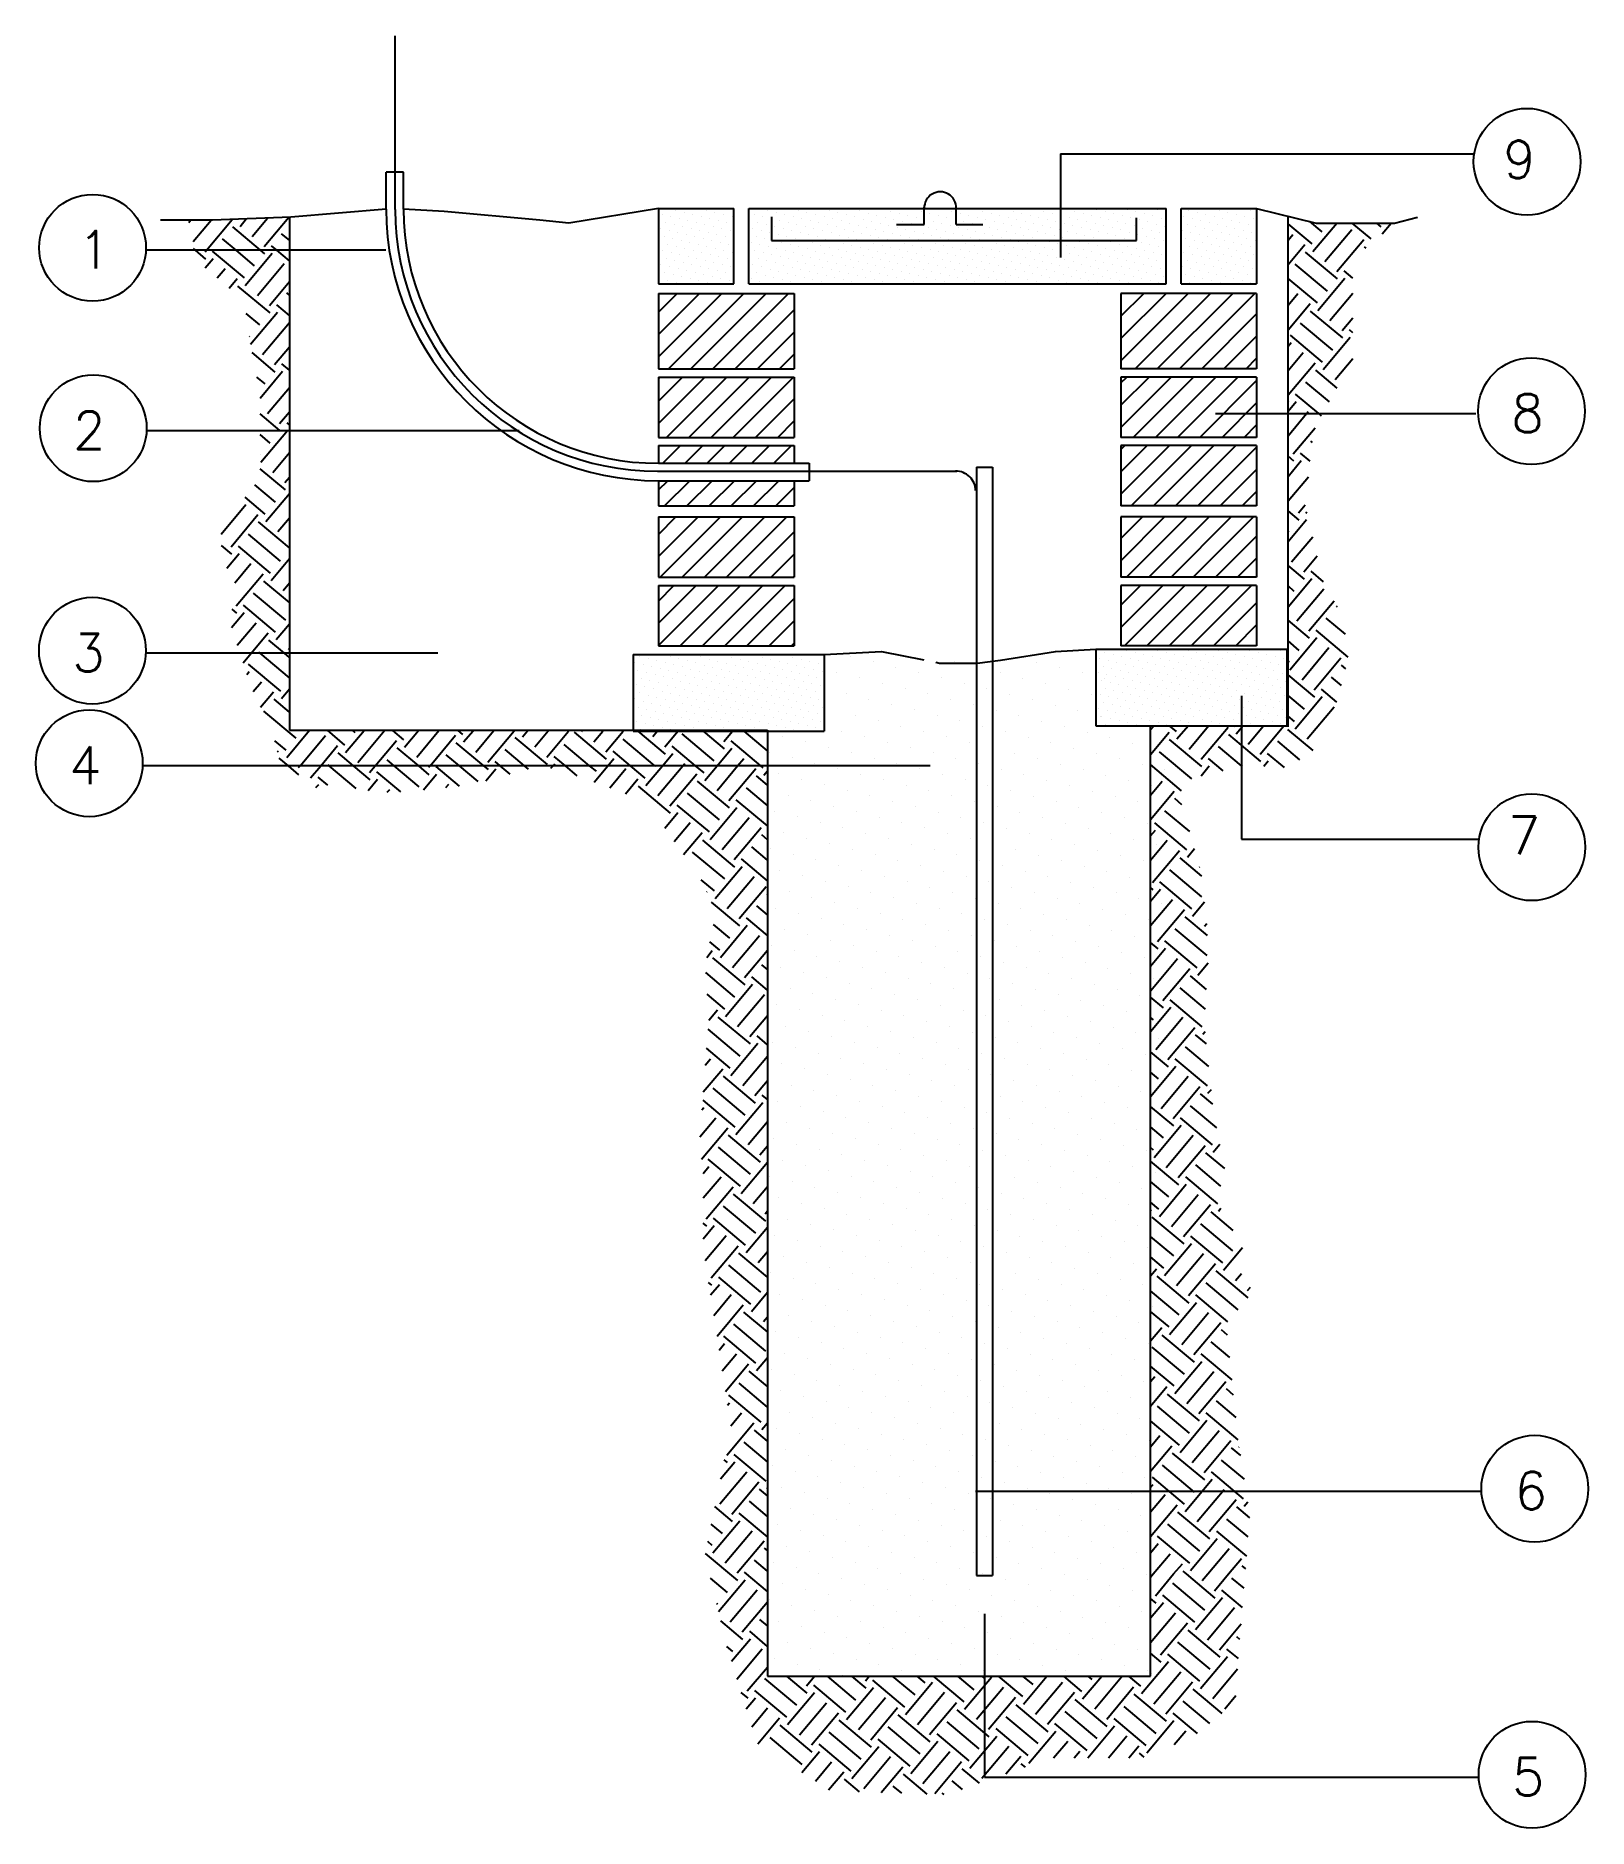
# Model space of a CAD drawing. Header units: millimetres. Extents: x 8199 to 54578, y -26210 to 18307.
# Drawn here: x 31190 to 33291, y -24101 to -21675 of the extents above; entities that cross this region are included whole.
import ezdxf

# ---------------------------------------------------------------- set-up
doc = ezdxf.new("R2010")
doc.units = ezdxf.units.MM
doc.header["$MEASUREMENT"] = 0
doc.layers.add('SEGURIDADYSALUD', color=7, linetype='Continuous')
doc.styles.add('R', font='simplex.shx')

msp = doc.modelspace()

# ---------------------------------------------------------------- texts
at = {"layer": 'SEGURIDADYSALUD', "color": 7, "style": 'R'}
for s, p in [('9', (33175.68709, -21867.79668)), ('1', (31246.76902, -21990.09225)), ('8', (33186.7956, -22211.26256)), ('2', (31239.99786, -22234.3305)), ('3', (31238.86546, -22535.41611)), ('4', (31234.59708, -22687.86732)), ('7', (33182.11636, -22782.88341)), ('6', (33191.15238, -23669.7182)), ('5', (33187.54596, -24056.92215))]:
    msp.add_text(s, height=51.03399, dxfattribs=at).set_placement(p)

# ---------------------------------------------------------------- blocks, each defined once
blk = doc.blocks.new('*X89')
at = {"color": 0}
for p, q in [((2.3988, 9.1163), (2.6506, 9.3681)), ((2.3988, 9.2047), (2.5622, 9.3681)), ((2.3988, 9.2931), (2.4738, 9.3681)), ((2.439, 9.0681), (2.739, 9.3681)), ((2.5274, 9.0681), (2.8274, 9.3681)), ((2.6158, 9.0681), (2.9158, 9.3681)), ((4.2388, 9.2769), (4.33, 9.3681)), ((4.2388, 9.3653), (4.2416, 9.3681)), ((4.2388, 9.1885), (4.4184, 9.3681)), ((4.2388, 9.1002), (4.5067, 9.3681)), ((4.2951, 9.0681), (4.5951, 9.3681)), ((4.3835, 9.0681), (4.6835, 9.3681)), ((4.4719, 9.0681), (4.7719, 9.3681)), ((2.7041, 9.0681), (2.9388, 9.3028)), ((4.5603, 9.0681), (4.7788, 9.2866)), ((2.7925, 9.0681), (2.9388, 9.2144)), ((4.6487, 9.0681), (4.7788, 9.1982)), ((2.8809, 9.0681), (2.9388, 9.126)), ((4.7371, 9.0681), (4.7788, 9.1098)), ((2.3988, 8.8511), (2.5829, 9.0353)), ((2.3988, 8.9395), (2.4945, 9.0353)), ((2.3988, 9.0279), (2.4061, 9.0353)), ((2.4313, 8.7953), (2.6713, 9.0353)), ((2.5197, 8.7953), (2.7597, 9.0353)), ((2.6081, 8.7953), (2.8481, 9.0353)), ((2.6965, 8.7953), (2.9365, 9.0353)), ((4.2388, 9.0118), (4.2623, 9.0353)), ((4.2388, 8.9234), (4.3507, 9.0353)), ((4.2388, 8.835), (4.4391, 9.0353)), ((4.2875, 8.7953), (4.5275, 9.0353)), ((4.3758, 8.7953), (4.6158, 9.0353)), ((4.4642, 8.7953), (4.7042, 9.0353)), ((4.5526, 8.7953), (4.7788, 9.0214)), ((2.7848, 8.7953), (2.9388, 8.9492)), ((4.641, 8.7953), (4.7788, 8.933)), ((2.8732, 8.7953), (2.9388, 8.8608)), ((4.7294, 8.7953), (4.7788, 8.8447)), ((2.4165, 8.692), (2.4868, 8.7624)), ((2.5048, 8.692), (2.5752, 8.7624)), ((2.5932, 8.692), (2.6636, 8.7624)), ((2.6816, 8.692), (2.752, 8.7624)), ((2.77, 8.692), (2.8404, 8.7624)), ((2.8584, 8.692), (2.9288, 8.7624)), ((4.2388, 8.7466), (4.2546, 8.7624)), ((4.2388, 8.6582), (4.343, 8.7624)), ((4.2388, 8.5698), (4.4314, 8.7624)), ((4.2798, 8.5224), (4.5198, 8.7624)), ((4.3682, 8.5224), (4.6082, 8.7624)), ((4.4565, 8.5224), (4.6965, 8.7624)), ((4.5449, 8.5224), (4.7788, 8.7563)), ((4.6333, 8.5224), (4.7788, 8.6679)), ((2.3988, 8.586), (2.4357, 8.6229)), ((2.4236, 8.5224), (2.5241, 8.6229)), ((2.512, 8.5224), (2.6125, 8.6229)), ((2.6004, 8.5224), (2.7009, 8.6229)), ((2.6888, 8.5224), (2.7893, 8.6229)), ((2.7772, 8.5224), (2.8777, 8.6229)), ((2.8656, 8.5224), (2.9388, 8.5956)), ((4.7217, 8.5224), (4.7788, 8.5795)), ((2.3988, 8.3208), (2.5567, 8.4787)), ((2.3988, 8.4092), (2.4683, 8.4787)), ((2.4051, 8.2387), (2.6451, 8.4787)), ((2.4935, 8.2387), (2.7335, 8.4787)), ((2.5818, 8.2387), (2.8218, 8.4787)), ((2.6702, 8.2387), (2.9102, 8.4787)), ((2.7586, 8.2387), (2.9388, 8.4189)), ((4.2388, 8.393), (4.3245, 8.4787)), ((4.2388, 8.3047), (4.4128, 8.4787)), ((4.2612, 8.2387), (4.5012, 8.4787)), ((4.3496, 8.2387), (4.5896, 8.4787)), ((4.438, 8.2387), (4.678, 8.4787)), ((4.5264, 8.2387), (4.7664, 8.4787)), ((4.6148, 8.2387), (4.7788, 8.4027)), ((2.847, 8.2387), (2.9388, 8.3305)), ((4.7032, 8.2387), (4.7788, 8.3143)), ((2.3988, 7.9673), (2.6374, 8.2059)), ((2.3988, 8.0556), (2.549, 8.2059)), ((2.3988, 8.144), (2.4606, 8.2059)), ((2.4858, 7.9659), (2.7258, 8.2059)), ((2.5742, 7.9659), (2.8142, 8.2059)), ((2.6626, 7.9659), (2.9026, 8.2059)), ((2.9354, 8.2387), (2.9388, 8.2421)), ((4.2388, 8.1279), (4.3168, 8.2059)), ((4.2388, 8.0395), (4.4052, 8.2059)), ((4.2535, 7.9659), (4.4935, 8.2059)), ((4.3419, 7.9659), (4.5819, 8.2059)), ((4.4303, 7.9659), (4.6703, 8.2059)), ((4.5187, 7.9659), (4.7587, 8.2059)), ((2.7509, 7.9659), (2.9388, 8.1537)), ((4.6071, 7.9659), (4.7788, 8.1376)), ((2.8393, 7.9659), (2.9388, 8.0653)), ((4.6955, 7.9659), (4.7788, 8.0492)), ((2.9277, 7.9659), (2.9388, 7.9769))]:
    blk.add_line(p, q, dxfattribs=at)
blk = doc.blocks.new('*X93')
at = {"color": 0}
for p, q in [((2.3236, 7.9224), (2.3236, 7.9224)), ((2.4116, 7.9301), (2.4116, 7.9301)), ((2.4456, 7.922), (2.4456, 7.922)), ((2.5336, 7.9297), (2.5336, 7.9297)), ((2.5676, 7.9216), (2.5676, 7.9216)), ((2.6557, 7.9293), (2.6557, 7.9293)), ((2.6897, 7.9212), (2.6897, 7.9212)), ((2.7777, 7.9289), (2.7777, 7.9289)), ((2.8117, 7.9208), (2.8117, 7.9208)), ((2.8997, 7.9285), (2.8997, 7.9285)), ((2.9337, 7.9204), (2.9337, 7.9204)), ((3.0218, 7.9281), (3.0218, 7.9281)), ((3.0558, 7.92), (3.0558, 7.92)), ((2.3035, 7.8985), (2.3035, 7.8985)), ((2.3174, 7.8664), (2.3174, 7.8664)), ((2.3375, 7.8904), (2.3375, 7.8904)), ((2.3513, 7.8583), (2.3513, 7.8583)), ((2.3575, 7.9143), (2.3575, 7.9143)), ((2.3714, 7.8823), (2.3714, 7.8823)), ((2.3853, 7.8502), (2.3853, 7.8502)), ((2.3915, 7.9062), (2.3915, 7.9062)), ((2.4054, 7.8742), (2.4054, 7.8742)), ((2.4255, 7.8981), (2.4255, 7.8981)), ((2.4394, 7.866), (2.4394, 7.866)), ((2.4595, 7.89), (2.4595, 7.89)), ((2.4734, 7.8579), (2.4734, 7.8579)), ((2.4796, 7.9139), (2.4796, 7.9139)), ((2.4935, 7.8819), (2.4935, 7.8819)), ((2.5074, 7.8498), (2.5074, 7.8498)), ((2.5136, 7.9058), (2.5136, 7.9058)), ((2.5275, 7.8737), (2.5275, 7.8737)), ((2.5475, 7.8977), (2.5475, 7.8977)), ((2.5614, 7.8656), (2.5614, 7.8656)), ((2.5815, 7.8896), (2.5815, 7.8896)), ((2.5954, 7.8575), (2.5954, 7.8575)), ((2.6016, 7.9135), (2.6016, 7.9135)), ((2.6155, 7.8814), (2.6155, 7.8814)), ((2.6294, 7.8494), (2.6294, 7.8494)), ((2.6356, 7.9054), (2.6356, 7.9054)), ((2.6495, 7.8733), (2.6495, 7.8733)), ((2.6696, 7.8973), (2.6696, 7.8973)), ((2.6835, 7.8652), (2.6835, 7.8652)), ((2.7036, 7.8891), (2.7036, 7.8891)), ((2.7175, 7.8571), (2.7175, 7.8571)), ((2.7236, 7.9131), (2.7236, 7.9131)), ((2.7375, 7.881), (2.7375, 7.881)), ((2.7514, 7.849), (2.7514, 7.849)), ((2.7576, 7.905), (2.7576, 7.905)), ((2.7715, 7.8729), (2.7715, 7.8729)), ((2.7916, 7.8968), (2.7916, 7.8968)), ((2.8055, 7.8648), (2.8055, 7.8648)), ((2.8256, 7.8887), (2.8256, 7.8887)), ((2.8395, 7.8567), (2.8395, 7.8567)), ((2.8457, 7.9127), (2.8457, 7.9127)), ((2.8596, 7.8806), (2.8596, 7.8806)), ((2.8735, 7.8486), (2.8735, 7.8486)), ((2.8797, 7.9046), (2.8797, 7.9046)), ((2.8936, 7.8725), (2.8936, 7.8725)), ((2.9136, 7.8964), (2.9136, 7.8964)), ((2.9275, 7.8644), (2.9275, 7.8644)), ((2.9476, 7.8883), (2.9476, 7.8883)), ((2.9615, 7.8563), (2.9615, 7.8563)), ((2.9677, 7.9123), (2.9677, 7.9123)), ((2.9816, 7.8802), (2.9816, 7.8802)), ((2.9955, 7.8481), (2.9955, 7.8481)), ((3.0017, 7.9041), (3.0017, 7.9041)), ((3.0156, 7.8721), (3.0156, 7.8721)), ((3.0357, 7.896), (3.0357, 7.896)), ((3.0496, 7.864), (3.0496, 7.864)), ((2.3112, 7.8105), (2.3112, 7.8105)), ((2.3251, 7.7784), (2.3251, 7.7784)), ((2.3313, 7.8344), (2.3313, 7.8344)), ((2.3452, 7.8023), (2.3452, 7.8023)), ((2.3652, 7.8263), (2.3652, 7.8263)), ((2.3791, 7.7942), (2.3791, 7.7942)), ((2.3992, 7.8182), (2.3992, 7.8182)), ((2.4131, 7.7861), (2.4131, 7.7861)), ((2.4193, 7.8421), (2.4193, 7.8421)), ((2.4332, 7.81), (2.4332, 7.81)), ((2.4471, 7.778), (2.4471, 7.778)), ((2.4533, 7.834), (2.4533, 7.834)), ((2.4672, 7.8019), (2.4672, 7.8019)), ((2.4873, 7.8259), (2.4873, 7.8259)), ((2.5012, 7.7938), (2.5012, 7.7938)), ((2.5213, 7.8177), (2.5213, 7.8177)), ((2.5352, 7.7857), (2.5352, 7.7857)), ((2.5413, 7.8417), (2.5413, 7.8417)), ((2.5552, 7.8096), (2.5552, 7.8096)), ((2.5691, 7.7776), (2.5691, 7.7776)), ((2.5753, 7.8336), (2.5753, 7.8336)), ((2.5892, 7.8015), (2.5892, 7.8015)), ((2.6093, 7.8254), (2.6093, 7.8254)), ((2.6232, 7.7934), (2.6232, 7.7934)), ((2.6433, 7.8173), (2.6433, 7.8173)), ((2.6572, 7.7853), (2.6572, 7.7853)), ((2.6634, 7.8413), (2.6634, 7.8413)), ((2.6773, 7.8092), (2.6773, 7.8092)), ((2.6912, 7.7772), (2.6912, 7.7772)), ((2.6974, 7.8332), (2.6974, 7.8332)), ((2.7113, 7.8011), (2.7113, 7.8011)), ((2.7313, 7.825), (2.7313, 7.825)), ((2.7452, 7.793), (2.7452, 7.793)), ((2.7653, 7.8169), (2.7653, 7.8169)), ((2.7792, 7.7849), (2.7792, 7.7849)), ((2.7854, 7.8409), (2.7854, 7.8409)), ((2.7993, 7.8088), (2.7993, 7.8088)), ((2.8132, 7.7767), (2.8132, 7.7767)), ((2.8194, 7.8327), (2.8194, 7.8327)), ((2.8333, 7.8007), (2.8333, 7.8007)), ((2.8534, 7.8246), (2.8534, 7.8246)), ((2.8673, 7.7926), (2.8673, 7.7926)), ((2.8874, 7.8165), (2.8874, 7.8165)), ((2.9013, 7.7844), (2.9013, 7.7844)), ((2.9075, 7.8404), (2.9075, 7.8404)), ((2.9213, 7.8084), (2.9213, 7.8084)), ((2.9352, 7.7763), (2.9352, 7.7763)), ((2.9414, 7.8323), (2.9414, 7.8323)), ((2.9553, 7.8003), (2.9553, 7.8003)), ((2.9754, 7.8242), (2.9754, 7.8242)), ((2.9893, 7.7921), (2.9893, 7.7921)), ((3.0094, 7.8161), (3.0094, 7.8161)), ((3.0233, 7.784), (3.0233, 7.784)), ((3.0295, 7.84), (3.0295, 7.84)), ((3.0434, 7.808), (3.0434, 7.808)), ((3.0573, 7.7759), (3.0573, 7.7759)), ((2.305, 7.7545), (2.305, 7.7545)), ((2.3189, 7.7224), (2.3189, 7.7224)), ((2.339, 7.7463), (2.339, 7.7463)), ((2.3529, 7.7143), (2.3529, 7.7143)), ((2.3591, 7.7703), (2.3591, 7.7703)), ((2.3729, 7.7382), (2.3729, 7.7382)), ((2.3868, 7.7062), (2.3868, 7.7062)), ((2.393, 7.7622), (2.393, 7.7622)), ((2.4069, 7.7301), (2.4069, 7.7301)), ((2.427, 7.754), (2.427, 7.754)), ((2.4409, 7.722), (2.4409, 7.722)), ((2.461, 7.7459), (2.461, 7.7459)), ((2.4749, 7.7139), (2.4749, 7.7139)), ((2.4811, 7.7699), (2.4811, 7.7699)), ((2.495, 7.7378), (2.495, 7.7378)), ((2.5089, 7.7058), (2.5089, 7.7058)), ((2.5151, 7.7617), (2.5151, 7.7617)), ((2.529, 7.7297), (2.529, 7.7297)), ((2.5491, 7.7536), (2.5491, 7.7536)), ((2.5629, 7.7216), (2.5629, 7.7216)), ((2.583, 7.7455), (2.583, 7.7455)), ((2.5969, 7.7135), (2.5969, 7.7135)), ((2.6031, 7.7695), (2.6031, 7.7695)), ((2.617, 7.7374), (2.617, 7.7374)), ((2.6309, 7.7053), (2.6309, 7.7053)), ((2.6371, 7.7613), (2.6371, 7.7613)), ((2.651, 7.7293), (2.651, 7.7293)), ((2.6711, 7.7532), (2.6711, 7.7532)), ((2.685, 7.7212), (2.685, 7.7212)), ((2.7051, 7.7451), (2.7051, 7.7451)), ((2.719, 7.713), (2.719, 7.713)), ((2.7252, 7.769), (2.7252, 7.769)), ((2.7391, 7.737), (2.7391, 7.737)), ((2.7529, 7.7049), (2.7529, 7.7049)), ((2.7591, 7.7609), (2.7591, 7.7609)), ((2.773, 7.7289), (2.773, 7.7289)), ((2.7931, 7.7528), (2.7931, 7.7528)), ((2.807, 7.7207), (2.807, 7.7207)), ((2.8271, 7.7447), (2.8271, 7.7447)), ((2.841, 7.7126), (2.841, 7.7126)), ((2.8472, 7.7686), (2.8472, 7.7686)), ((2.8611, 7.7366), (2.8611, 7.7366)), ((2.875, 7.7045), (2.875, 7.7045)), ((2.8812, 7.7605), (2.8812, 7.7605)), ((2.8951, 7.7284), (2.8951, 7.7284)), ((2.9152, 7.7524), (2.9152, 7.7524)), ((2.9291, 7.7203), (2.9291, 7.7203)), ((2.9491, 7.7443), (2.9491, 7.7443)), ((2.963, 7.7122), (2.963, 7.7122)), ((2.9692, 7.7682), (2.9692, 7.7682)), ((2.9831, 7.7362), (2.9831, 7.7362)), ((2.997, 7.7041), (2.997, 7.7041)), ((3.0032, 7.7601), (3.0032, 7.7601)), ((3.0171, 7.728), (3.0171, 7.728)), ((3.0372, 7.752), (3.0372, 7.752)), ((3.0511, 7.7199), (3.0511, 7.7199)), ((2.3127, 7.6664), (2.3127, 7.6664)), ((2.3266, 7.6344), (2.3266, 7.6344)), ((2.3328, 7.6903), (2.3328, 7.6903)), ((2.3467, 7.6583), (2.3467, 7.6583)), ((2.3668, 7.6822), (2.3668, 7.6822)), ((2.3807, 7.6502), (2.3807, 7.6502)), ((2.4007, 7.6741), (2.4007, 7.6741)), ((2.4146, 7.6421), (2.4146, 7.6421)), ((2.4208, 7.698), (2.4208, 7.698)), ((2.4347, 7.666), (2.4347, 7.666)), ((2.4486, 7.6339), (2.4486, 7.6339)), ((2.4548, 7.6899), (2.4548, 7.6899)), ((2.4687, 7.6579), (2.4687, 7.6579)), ((2.4888, 7.6818), (2.4888, 7.6818)), ((2.5027, 7.6498), (2.5027, 7.6498)), ((2.5228, 7.6737), (2.5228, 7.6737)), ((2.5367, 7.6416), (2.5367, 7.6416)), ((2.5429, 7.6976), (2.5429, 7.6976)), ((2.5568, 7.6656), (2.5568, 7.6656)), ((2.5707, 7.6335), (2.5707, 7.6335)), ((2.5768, 7.6895), (2.5768, 7.6895)), ((2.5907, 7.6575), (2.5907, 7.6575)), ((2.6108, 7.6814), (2.6108, 7.6814)), ((2.6247, 7.6493), (2.6247, 7.6493)), ((2.6448, 7.6733), (2.6448, 7.6733)), ((2.6587, 7.6412), (2.6587, 7.6412)), ((2.6649, 7.6972), (2.6649, 7.6972)), ((2.6788, 7.6652), (2.6788, 7.6652)), ((2.6927, 7.6331), (2.6927, 7.6331)), ((2.6989, 7.6891), (2.6989, 7.6891)), ((2.7128, 7.657), (2.7128, 7.657)), ((2.7329, 7.681), (2.7329, 7.681)), ((2.7468, 7.6489), (2.7468, 7.6489)), ((2.7668, 7.6729), (2.7668, 7.6729)), ((2.7807, 7.6408), (2.7807, 7.6408)), ((2.7869, 7.6968), (2.7869, 7.6968)), ((2.8008, 7.6648), (2.8008, 7.6648)), ((2.8147, 7.6327), (2.8147, 7.6327)), ((2.8209, 7.6887), (2.8209, 7.6887)), ((2.8348, 7.6566), (2.8348, 7.6566)), ((2.8549, 7.6806), (2.8549, 7.6806)), ((2.8688, 7.6485), (2.8688, 7.6485)), ((2.8889, 7.6725), (2.8889, 7.6725)), ((2.9028, 7.6404), (2.9028, 7.6404)), ((2.909, 7.6964), (2.909, 7.6964)), ((2.9229, 7.6643), (2.9229, 7.6643)), ((2.9368, 7.6323), (2.9368, 7.6323)), ((2.9429, 7.6883), (2.9429, 7.6883)), ((2.9568, 7.6562), (2.9568, 7.6562)), ((2.9769, 7.6802), (2.9769, 7.6802)), ((2.9908, 7.6481), (2.9908, 7.6481)), ((3.0109, 7.672), (3.0109, 7.672)), ((3.0248, 7.64), (3.0248, 7.64)), ((3.031, 7.696), (3.031, 7.696)), ((3.0449, 7.6639), (3.0449, 7.6639)), ((3.0588, 7.6319), (3.0588, 7.6319)), ((2.3606, 7.6262), (2.3606, 7.6262))]:
    blk.add_line(p, q, dxfattribs=at)
blk = doc.blocks.new('*X94')
at = {"color": 0}
for p, q in [((4.1402, 7.9483), (4.1402, 7.9483)), ((4.1541, 7.9162), (4.1541, 7.9162)), ((4.1742, 7.9402), (4.1742, 7.9402)), ((4.2081, 7.9321), (4.2081, 7.9321)), ((4.2421, 7.9239), (4.2421, 7.9239)), ((4.2622, 7.9479), (4.2622, 7.9479)), ((4.2761, 7.9158), (4.2761, 7.9158)), ((4.2962, 7.9398), (4.2962, 7.9398)), ((4.3302, 7.9316), (4.3302, 7.9316)), ((4.3642, 7.9235), (4.3642, 7.9235)), ((4.3842, 7.9475), (4.3842, 7.9475)), ((4.3981, 7.9154), (4.3981, 7.9154)), ((4.4182, 7.9393), (4.4182, 7.9393)), ((4.4522, 7.9312), (4.4522, 7.9312)), ((4.4862, 7.9231), (4.4862, 7.9231)), ((4.5063, 7.947), (4.5063, 7.947)), ((4.5202, 7.915), (4.5202, 7.915)), ((4.5403, 7.9389), (4.5403, 7.9389)), ((4.5742, 7.9308), (4.5742, 7.9308)), ((4.6082, 7.9227), (4.6082, 7.9227)), ((4.6283, 7.9466), (4.6283, 7.9466)), ((4.6623, 7.9385), (4.6623, 7.9385)), ((4.6963, 7.9304), (4.6963, 7.9304)), ((4.7303, 7.9223), (4.7303, 7.9223)), ((4.7504, 7.9462), (4.7504, 7.9462)), ((4.7843, 7.9381), (4.7843, 7.9381)), ((4.8183, 7.93), (4.8183, 7.93)), ((4.8523, 7.9219), (4.8523, 7.9219)), ((4.8724, 7.9458), (4.8724, 7.9458)), ((4.1479, 7.8602), (4.1479, 7.8602)), ((4.168, 7.8842), (4.168, 7.8842)), ((4.1819, 7.8521), (4.1819, 7.8521)), ((4.1881, 7.9081), (4.1881, 7.9081)), ((4.202, 7.8761), (4.202, 7.8761)), ((4.2158, 7.844), (4.2158, 7.844)), ((4.222, 7.9), (4.222, 7.9)), ((4.2359, 7.8679), (4.2359, 7.8679)), ((4.256, 7.8919), (4.256, 7.8919)), ((4.2699, 7.8598), (4.2699, 7.8598)), ((4.29, 7.8838), (4.29, 7.8838)), ((4.3039, 7.8517), (4.3039, 7.8517)), ((4.3101, 7.9077), (4.3101, 7.9077)), ((4.324, 7.8756), (4.324, 7.8756)), ((4.3379, 7.8436), (4.3379, 7.8436)), ((4.3441, 7.8996), (4.3441, 7.8996)), ((4.358, 7.8675), (4.358, 7.8675)), ((4.3781, 7.8915), (4.3781, 7.8915)), ((4.392, 7.8594), (4.392, 7.8594)), ((4.412, 7.8833), (4.412, 7.8833)), ((4.4259, 7.8513), (4.4259, 7.8513)), ((4.4321, 7.9073), (4.4321, 7.9073)), ((4.446, 7.8752), (4.446, 7.8752)), ((4.4661, 7.8992), (4.4661, 7.8992)), ((4.48, 7.8671), (4.48, 7.8671)), ((4.5001, 7.8911), (4.5001, 7.8911)), ((4.514, 7.859), (4.514, 7.859)), ((4.5341, 7.8829), (4.5341, 7.8829)), ((4.548, 7.8509), (4.548, 7.8509)), ((4.5542, 7.9069), (4.5542, 7.9069)), ((4.5681, 7.8748), (4.5681, 7.8748)), ((4.5881, 7.8988), (4.5881, 7.8988)), ((4.602, 7.8667), (4.602, 7.8667)), ((4.6221, 7.8906), (4.6221, 7.8906)), ((4.636, 7.8586), (4.636, 7.8586)), ((4.6422, 7.9146), (4.6422, 7.9146)), ((4.6561, 7.8825), (4.6561, 7.8825)), ((4.67, 7.8505), (4.67, 7.8505)), ((4.6762, 7.9065), (4.6762, 7.9065)), ((4.6901, 7.8744), (4.6901, 7.8744)), ((4.7102, 7.8983), (4.7102, 7.8983)), ((4.7241, 7.8663), (4.7241, 7.8663)), ((4.7442, 7.8902), (4.7442, 7.8902)), ((4.7581, 7.8582), (4.7581, 7.8582)), ((4.7642, 7.9142), (4.7642, 7.9142)), ((4.7781, 7.8821), (4.7781, 7.8821)), ((4.792, 7.85), (4.792, 7.85)), ((4.7982, 7.906), (4.7982, 7.906)), ((4.8121, 7.874), (4.8121, 7.874)), ((4.8322, 7.8979), (4.8322, 7.8979)), ((4.8461, 7.8659), (4.8461, 7.8659)), ((4.8662, 7.8898), (4.8662, 7.8898)), ((4.8801, 7.8578), (4.8801, 7.8578)), ((4.8863, 7.9137), (4.8863, 7.9137)), ((4.1417, 7.8042), (4.1417, 7.8042)), ((4.1618, 7.8282), (4.1618, 7.8282)), ((4.1757, 7.7961), (4.1757, 7.7961)), ((4.1958, 7.8201), (4.1958, 7.8201)), ((4.2097, 7.788), (4.2097, 7.788)), ((4.2297, 7.8119), (4.2297, 7.8119)), ((4.2436, 7.7799), (4.2436, 7.7799)), ((4.2498, 7.8359), (4.2498, 7.8359)), ((4.2637, 7.8038), (4.2637, 7.8038)), ((4.2838, 7.8278), (4.2838, 7.8278)), ((4.2977, 7.7957), (4.2977, 7.7957)), ((4.3178, 7.8196), (4.3178, 7.8196)), ((4.3317, 7.7876), (4.3317, 7.7876)), ((4.3518, 7.8115), (4.3518, 7.8115)), ((4.3657, 7.7795), (4.3657, 7.7795)), ((4.3719, 7.8355), (4.3719, 7.8355)), ((4.3858, 7.8034), (4.3858, 7.8034)), ((4.4058, 7.8274), (4.4058, 7.8274)), ((4.4197, 7.7953), (4.4197, 7.7953)), ((4.4398, 7.8192), (4.4398, 7.8192)), ((4.4537, 7.7872), (4.4537, 7.7872)), ((4.4599, 7.8432), (4.4599, 7.8432)), ((4.4738, 7.8111), (4.4738, 7.8111)), ((4.4877, 7.7791), (4.4877, 7.7791)), ((4.4939, 7.8351), (4.4939, 7.8351)), ((4.5078, 7.803), (4.5078, 7.803)), ((4.5279, 7.8269), (4.5279, 7.8269)), ((4.5418, 7.7949), (4.5418, 7.7949)), ((4.5619, 7.8188), (4.5619, 7.8188)), ((4.5758, 7.7868), (4.5758, 7.7868)), ((4.582, 7.8428), (4.582, 7.8428)), ((4.5958, 7.8107), (4.5958, 7.8107)), ((4.6097, 7.7786), (4.6097, 7.7786)), ((4.6159, 7.8346), (4.6159, 7.8346)), ((4.6298, 7.8026), (4.6298, 7.8026)), ((4.6499, 7.8265), (4.6499, 7.8265)), ((4.6638, 7.7945), (4.6638, 7.7945)), ((4.6839, 7.8184), (4.6839, 7.8184)), ((4.6978, 7.7864), (4.6978, 7.7864)), ((4.704, 7.8423), (4.704, 7.8423)), ((4.7179, 7.8103), (4.7179, 7.8103)), ((4.7318, 7.7782), (4.7318, 7.7782)), ((4.738, 7.8342), (4.738, 7.8342)), ((4.7519, 7.8022), (4.7519, 7.8022)), ((4.772, 7.8261), (4.772, 7.8261)), ((4.7858, 7.7941), (4.7858, 7.7941)), ((4.8059, 7.818), (4.8059, 7.818)), ((4.8198, 7.7859), (4.8198, 7.7859)), ((4.826, 7.8419), (4.826, 7.8419)), ((4.8399, 7.8099), (4.8399, 7.8099)), ((4.8538, 7.7778), (4.8538, 7.7778)), ((4.86, 7.8338), (4.86, 7.8338)), ((4.8739, 7.8018), (4.8739, 7.8018)), ((4.894, 7.8257), (4.894, 7.8257)), ((4.1494, 7.7162), (4.1494, 7.7162)), ((4.1556, 7.7722), (4.1556, 7.7722)), ((4.1695, 7.7401), (4.1695, 7.7401)), ((4.1834, 7.7081), (4.1834, 7.7081)), ((4.1896, 7.7641), (4.1896, 7.7641)), ((4.2035, 7.732), (4.2035, 7.732)), ((4.2236, 7.756), (4.2236, 7.756)), ((4.2374, 7.7239), (4.2374, 7.7239)), ((4.2575, 7.7478), (4.2575, 7.7478)), ((4.2714, 7.7158), (4.2714, 7.7158)), ((4.2776, 7.7718), (4.2776, 7.7718)), ((4.2915, 7.7397), (4.2915, 7.7397)), ((4.3054, 7.7077), (4.3054, 7.7077)), ((4.3116, 7.7637), (4.3116, 7.7637)), ((4.3255, 7.7316), (4.3255, 7.7316)), ((4.3456, 7.7555), (4.3456, 7.7555)), ((4.3595, 7.7235), (4.3595, 7.7235)), ((4.3796, 7.7474), (4.3796, 7.7474)), ((4.3935, 7.7154), (4.3935, 7.7154)), ((4.3997, 7.7714), (4.3997, 7.7714)), ((4.4136, 7.7393), (4.4136, 7.7393)), ((4.4274, 7.7072), (4.4274, 7.7072)), ((4.4336, 7.7632), (4.4336, 7.7632)), ((4.4475, 7.7312), (4.4475, 7.7312)), ((4.4676, 7.7551), (4.4676, 7.7551)), ((4.4815, 7.7231), (4.4815, 7.7231)), ((4.5016, 7.747), (4.5016, 7.747)), ((4.5155, 7.7149), (4.5155, 7.7149)), ((4.5217, 7.7709), (4.5217, 7.7709)), ((4.5356, 7.7389), (4.5356, 7.7389)), ((4.5495, 7.7068), (4.5495, 7.7068)), ((4.5557, 7.7628), (4.5557, 7.7628)), ((4.5696, 7.7308), (4.5696, 7.7308)), ((4.5897, 7.7547), (4.5897, 7.7547)), ((4.6036, 7.7227), (4.6036, 7.7227)), ((4.6236, 7.7466), (4.6236, 7.7466)), ((4.6375, 7.7145), (4.6375, 7.7145)), ((4.6437, 7.7705), (4.6437, 7.7705)), ((4.6576, 7.7385), (4.6576, 7.7385)), ((4.6715, 7.7064), (4.6715, 7.7064)), ((4.6777, 7.7624), (4.6777, 7.7624)), ((4.6916, 7.7304), (4.6916, 7.7304)), ((4.7117, 7.7543), (4.7117, 7.7543)), ((4.7256, 7.7222), (4.7256, 7.7222)), ((4.7457, 7.7462), (4.7457, 7.7462)), ((4.7596, 7.7141), (4.7596, 7.7141)), ((4.7658, 7.7701), (4.7658, 7.7701)), ((4.7797, 7.7381), (4.7797, 7.7381)), ((4.7936, 7.706), (4.7936, 7.706)), ((4.7997, 7.762), (4.7997, 7.762)), ((4.8136, 7.7299), (4.8136, 7.7299)), ((4.8337, 7.7539), (4.8337, 7.7539)), ((4.8476, 7.7218), (4.8476, 7.7218)), ((4.8677, 7.7458), (4.8677, 7.7458)), ((4.8816, 7.7137), (4.8816, 7.7137)), ((4.8878, 7.7697), (4.8878, 7.7697)), ((4.1432, 7.6602), (4.1432, 7.6602)), ((4.1633, 7.6841), (4.1633, 7.6841)), ((4.1772, 7.6521), (4.1772, 7.6521)), ((4.1973, 7.676), (4.1973, 7.676)), ((4.2174, 7.7), (4.2174, 7.7)), ((4.2313, 7.6679), (4.2313, 7.6679)), ((4.2513, 7.6918), (4.2513, 7.6918)), ((4.2652, 7.6598), (4.2652, 7.6598)), ((4.2853, 7.6837), (4.2853, 7.6837)), ((4.2992, 7.6517), (4.2992, 7.6517)), ((4.3193, 7.6756), (4.3193, 7.6756)), ((4.3394, 7.6995), (4.3394, 7.6995)), ((4.3533, 7.6675), (4.3533, 7.6675)), ((4.3734, 7.6914), (4.3734, 7.6914)), ((4.3873, 7.6594), (4.3873, 7.6594)), ((4.4074, 7.6833), (4.4074, 7.6833)), ((4.4213, 7.6512), (4.4213, 7.6512)), ((4.4413, 7.6752), (4.4413, 7.6752)), ((4.4614, 7.6991), (4.4614, 7.6991)), ((4.4753, 7.6671), (4.4753, 7.6671)), ((4.4954, 7.691), (4.4954, 7.691)), ((4.5093, 7.659), (4.5093, 7.659)), ((4.5294, 7.6829), (4.5294, 7.6829)), ((4.5433, 7.6508), (4.5433, 7.6508)), ((4.5634, 7.6748), (4.5634, 7.6748)), ((4.5835, 7.6987), (4.5835, 7.6987)), ((4.5974, 7.6667), (4.5974, 7.6667)), ((4.6174, 7.6906), (4.6174, 7.6906)), ((4.6313, 7.6585), (4.6313, 7.6585)), ((4.6514, 7.6825), (4.6514, 7.6825)), ((4.6653, 7.6504), (4.6653, 7.6504)), ((4.6854, 7.6744), (4.6854, 7.6744)), ((4.7055, 7.6983), (4.7055, 7.6983)), ((4.7194, 7.6662), (4.7194, 7.6662)), ((4.7395, 7.6902), (4.7395, 7.6902)), ((4.7534, 7.6581), (4.7534, 7.6581)), ((4.7735, 7.6821), (4.7735, 7.6821)), ((4.7874, 7.65), (4.7874, 7.65)), ((4.8074, 7.6739), (4.8074, 7.6739)), ((4.8275, 7.6979), (4.8275, 7.6979)), ((4.8414, 7.6658), (4.8414, 7.6658)), ((4.8615, 7.6898), (4.8615, 7.6898)), ((4.8754, 7.6577), (4.8754, 7.6577)), ((4.8955, 7.6816), (4.8955, 7.6816))]:
    blk.add_line(p, q, dxfattribs=at)
blk = doc.blocks.new('*X90')
at = {"color": 0}
for p, q in [((2.4676, 9.6985), (2.4676, 9.6985)), ((2.5557, 9.7062), (2.5557, 9.7062)), ((2.5897, 9.6981), (2.5897, 9.6981)), ((2.6777, 9.7058), (2.6777, 9.7058)), ((2.4074, 9.6267), (2.4074, 9.6267)), ((2.4136, 9.6827), (2.4136, 9.6827)), ((2.4275, 9.6506), (2.4275, 9.6506)), ((2.4475, 9.6745), (2.4475, 9.6745)), ((2.4614, 9.6425), (2.4614, 9.6425)), ((2.4815, 9.6664), (2.4815, 9.6664)), ((2.4954, 9.6344), (2.4954, 9.6344)), ((2.5016, 9.6904), (2.5016, 9.6904)), ((2.5155, 9.6583), (2.5155, 9.6583)), ((2.5294, 9.6262), (2.5294, 9.6262)), ((2.5356, 9.6822), (2.5356, 9.6822)), ((2.5495, 9.6502), (2.5495, 9.6502)), ((2.5696, 9.6741), (2.5696, 9.6741)), ((2.5835, 9.6421), (2.5835, 9.6421)), ((2.6036, 9.666), (2.6036, 9.666)), ((2.6175, 9.634), (2.6175, 9.634)), ((2.6236, 9.6899), (2.6236, 9.6899)), ((2.6375, 9.6579), (2.6375, 9.6579)), ((2.6576, 9.6818), (2.6576, 9.6818)), ((2.6715, 9.6498), (2.6715, 9.6498)), ((2.6916, 9.6737), (2.6916, 9.6737)), ((2.4012, 9.5707), (2.4012, 9.5707)), ((2.4213, 9.5946), (2.4213, 9.5946)), ((2.4352, 9.5625), (2.4352, 9.5625)), ((2.4413, 9.6185), (2.4413, 9.6185)), ((2.4552, 9.5865), (2.4552, 9.5865)), ((2.4753, 9.6104), (2.4753, 9.6104)), ((2.4892, 9.5784), (2.4892, 9.5784)), ((2.5093, 9.6023), (2.5093, 9.6023)), ((2.5232, 9.5703), (2.5232, 9.5703)), ((2.5433, 9.5942), (2.5433, 9.5942)), ((2.5572, 9.5621), (2.5572, 9.5621)), ((2.5634, 9.6181), (2.5634, 9.6181)), ((2.5773, 9.5861), (2.5773, 9.5861)), ((2.5974, 9.61), (2.5974, 9.61)), ((2.6113, 9.578), (2.6113, 9.578)), ((2.6313, 9.6019), (2.6313, 9.6019)), ((2.6452, 9.5698), (2.6452, 9.5698)), ((2.6514, 9.6258), (2.6514, 9.6258)), ((2.6653, 9.5938), (2.6653, 9.5938)), ((2.6792, 9.5617), (2.6792, 9.5617)), ((2.6854, 9.6177), (2.6854, 9.6177)), ((2.4151, 9.5386), (2.4151, 9.5386)), ((2.429, 9.5066), (2.429, 9.5066)), ((2.4491, 9.5305), (2.4491, 9.5305)), ((2.4629, 9.4984), (2.4629, 9.4984)), ((2.4691, 9.5544), (2.4691, 9.5544)), ((2.483, 9.5224), (2.483, 9.5224)), ((2.4969, 9.4903), (2.4969, 9.4903)), ((2.5031, 9.5463), (2.5031, 9.5463)), ((2.517, 9.5143), (2.517, 9.5143)), ((2.5371, 9.5382), (2.5371, 9.5382)), ((2.551, 9.5061), (2.551, 9.5061)), ((2.5711, 9.5301), (2.5711, 9.5301)), ((2.585, 9.498), (2.585, 9.498)), ((2.5912, 9.554), (2.5912, 9.554)), ((2.6051, 9.522), (2.6051, 9.522)), ((2.619, 9.4899), (2.619, 9.4899)), ((2.6252, 9.5459), (2.6252, 9.5459)), ((2.6391, 9.5138), (2.6391, 9.5138)), ((2.6591, 9.5378), (2.6591, 9.5378)), ((2.673, 9.5057), (2.673, 9.5057)), ((2.6931, 9.5297), (2.6931, 9.5297)), ((2.4027, 9.4266), (2.4027, 9.4266)), ((2.4089, 9.4826), (2.4089, 9.4826)), ((2.4228, 9.4506), (2.4228, 9.4506)), ((2.4367, 9.4185), (2.4367, 9.4185)), ((2.4429, 9.4745), (2.4429, 9.4745)), ((2.4568, 9.4424), (2.4568, 9.4424)), ((2.4768, 9.4664), (2.4768, 9.4664)), ((2.4907, 9.4343), (2.4907, 9.4343)), ((2.5108, 9.4583), (2.5108, 9.4583)), ((2.5247, 9.4262), (2.5247, 9.4262)), ((2.5309, 9.4822), (2.5309, 9.4822)), ((2.5448, 9.4501), (2.5448, 9.4501)), ((2.5587, 9.4181), (2.5587, 9.4181)), ((2.5649, 9.4741), (2.5649, 9.4741)), ((2.5788, 9.442), (2.5788, 9.442)), ((2.5989, 9.466), (2.5989, 9.466)), ((2.6128, 9.4339), (2.6128, 9.4339)), ((2.6329, 9.4578), (2.6329, 9.4578)), ((2.6468, 9.4258), (2.6468, 9.4258)), ((2.6529, 9.4818), (2.6529, 9.4818)), ((2.6668, 9.4497), (2.6668, 9.4497)), ((2.6807, 9.4177), (2.6807, 9.4177)), ((2.6869, 9.4737), (2.6869, 9.4737)), ((2.4707, 9.4104), (2.4707, 9.4104)), ((2.5927, 9.41), (2.5927, 9.41))]:
    blk.add_line(p, q, dxfattribs=at)
blk = doc.blocks.new('*X91')
at = {"color": 0}
for p, q in [((2.7997, 9.7054), (2.7997, 9.7054)), ((2.9218, 9.7049), (2.9218, 9.7049)), ((3.0438, 9.7045), (3.0438, 9.7045)), ((3.1659, 9.7041), (3.1659, 9.7041)), ((3.2879, 9.7037), (3.2879, 9.7037)), ((3.4099, 9.7033), (3.4099, 9.7033)), ((3.532, 9.7029), (3.532, 9.7029)), ((3.654, 9.7025), (3.654, 9.7025)), ((3.776, 9.702), (3.776, 9.702)), ((3.8981, 9.7016), (3.8981, 9.7016)), ((4.0201, 9.7012), (4.0201, 9.7012)), ((4.1421, 9.7008), (4.1421, 9.7008)), ((4.2642, 9.7004), (4.2642, 9.7004)), ((4.3862, 9.7), (4.3862, 9.7)), ((2.7596, 9.6575), (2.7596, 9.6575)), ((2.7797, 9.6814), (2.7797, 9.6814)), ((2.7936, 9.6494), (2.7936, 9.6494)), ((2.8136, 9.6733), (2.8136, 9.6733)), ((2.8275, 9.6412), (2.8275, 9.6412)), ((2.8337, 9.6972), (2.8337, 9.6972)), ((2.8476, 9.6652), (2.8476, 9.6652)), ((2.8615, 9.6331), (2.8615, 9.6331)), ((2.8677, 9.6891), (2.8677, 9.6891)), ((2.8816, 9.6571), (2.8816, 9.6571)), ((2.9017, 9.681), (2.9017, 9.681)), ((2.9156, 9.6489), (2.9156, 9.6489)), ((2.9357, 9.6729), (2.9357, 9.6729)), ((2.9496, 9.6408), (2.9496, 9.6408)), ((2.9558, 9.6968), (2.9558, 9.6968)), ((2.9697, 9.6648), (2.9697, 9.6648)), ((2.9836, 9.6327), (2.9836, 9.6327)), ((2.9897, 9.6887), (2.9897, 9.6887)), ((3.0036, 9.6566), (3.0036, 9.6566)), ((3.0237, 9.6806), (3.0237, 9.6806)), ((3.0376, 9.6485), (3.0376, 9.6485)), ((3.0577, 9.6725), (3.0577, 9.6725)), ((3.0716, 9.6404), (3.0716, 9.6404)), ((3.0778, 9.6964), (3.0778, 9.6964)), ((3.0917, 9.6644), (3.0917, 9.6644)), ((3.1056, 9.6323), (3.1056, 9.6323)), ((3.1118, 9.6883), (3.1118, 9.6883)), ((3.1257, 9.6562), (3.1257, 9.6562)), ((3.1458, 9.6802), (3.1458, 9.6802)), ((3.1597, 9.6481), (3.1597, 9.6481)), ((3.1797, 9.6721), (3.1797, 9.6721)), ((3.1936, 9.64), (3.1936, 9.64)), ((3.1998, 9.696), (3.1998, 9.696)), ((3.2137, 9.6639), (3.2137, 9.6639)), ((3.2276, 9.6319), (3.2276, 9.6319)), ((3.2338, 9.6879), (3.2338, 9.6879)), ((3.2477, 9.6558), (3.2477, 9.6558)), ((3.2678, 9.6798), (3.2678, 9.6798)), ((3.2817, 9.6477), (3.2817, 9.6477)), ((3.3018, 9.6716), (3.3018, 9.6716)), ((3.3157, 9.6396), (3.3157, 9.6396)), ((3.3219, 9.6956), (3.3219, 9.6956)), ((3.3358, 9.6635), (3.3358, 9.6635)), ((3.3497, 9.6315), (3.3497, 9.6315)), ((3.3559, 9.6875), (3.3559, 9.6875)), ((3.3697, 9.6554), (3.3697, 9.6554)), ((3.3898, 9.6793), (3.3898, 9.6793)), ((3.4037, 9.6473), (3.4037, 9.6473)), ((3.4238, 9.6712), (3.4238, 9.6712)), ((3.4377, 9.6392), (3.4377, 9.6392)), ((3.4439, 9.6952), (3.4439, 9.6952)), ((3.4578, 9.6631), (3.4578, 9.6631)), ((3.4717, 9.6311), (3.4717, 9.6311)), ((3.4779, 9.687), (3.4779, 9.687)), ((3.4918, 9.655), (3.4918, 9.655)), ((3.5119, 9.6789), (3.5119, 9.6789)), ((3.5258, 9.6469), (3.5258, 9.6469)), ((3.5458, 9.6708), (3.5458, 9.6708)), ((3.5597, 9.6388), (3.5597, 9.6388)), ((3.5659, 9.6948), (3.5659, 9.6948)), ((3.5798, 9.6627), (3.5798, 9.6627)), ((3.5937, 9.6306), (3.5937, 9.6306)), ((3.5999, 9.6866), (3.5999, 9.6866)), ((3.6138, 9.6546), (3.6138, 9.6546)), ((3.6339, 9.6785), (3.6339, 9.6785)), ((3.6478, 9.6465), (3.6478, 9.6465)), ((3.6679, 9.6704), (3.6679, 9.6704)), ((3.6818, 9.6383), (3.6818, 9.6383)), ((3.688, 9.6943), (3.688, 9.6943)), ((3.7019, 9.6623), (3.7019, 9.6623)), ((3.7158, 9.6302), (3.7158, 9.6302)), ((3.722, 9.6862), (3.722, 9.6862)), ((3.7358, 9.6542), (3.7358, 9.6542)), ((3.7559, 9.6781), (3.7559, 9.6781)), ((3.7698, 9.646), (3.7698, 9.646)), ((3.7899, 9.67), (3.7899, 9.67)), ((3.8038, 9.6379), (3.8038, 9.6379)), ((3.81, 9.6939), (3.81, 9.6939)), ((3.8239, 9.6619), (3.8239, 9.6619)), ((3.8378, 9.6298), (3.8378, 9.6298)), ((3.844, 9.6858), (3.844, 9.6858)), ((3.8579, 9.6537), (3.8579, 9.6537)), ((3.878, 9.6777), (3.878, 9.6777)), ((3.8919, 9.6456), (3.8919, 9.6456)), ((3.912, 9.6696), (3.912, 9.6696)), ((3.9258, 9.6375), (3.9258, 9.6375)), ((3.932, 9.6935), (3.932, 9.6935)), ((3.9459, 9.6615), (3.9459, 9.6615)), ((3.9598, 9.6294), (3.9598, 9.6294)), ((3.966, 9.6854), (3.966, 9.6854)), ((3.9799, 9.6533), (3.9799, 9.6533)), ((4, 9.6773), (4, 9.6773)), ((4.0139, 9.6452), (4.0139, 9.6452)), ((4.034, 9.6692), (4.034, 9.6692)), ((4.0479, 9.6371), (4.0479, 9.6371)), ((4.0541, 9.6931), (4.0541, 9.6931)), ((4.068, 9.661), (4.068, 9.661)), ((4.0819, 9.629), (4.0819, 9.629)), ((4.0881, 9.685), (4.0881, 9.685)), ((4.102, 9.6529), (4.102, 9.6529)), ((4.122, 9.6769), (4.122, 9.6769)), ((4.1359, 9.6448), (4.1359, 9.6448)), ((4.156, 9.6687), (4.156, 9.6687)), ((4.1699, 9.6367), (4.1699, 9.6367)), ((4.1761, 9.6927), (4.1761, 9.6927)), ((4.19, 9.6606), (4.19, 9.6606)), ((4.2039, 9.6286), (4.2039, 9.6286)), ((4.2101, 9.6846), (4.2101, 9.6846)), ((4.224, 9.6525), (4.224, 9.6525)), ((4.2441, 9.6764), (4.2441, 9.6764)), ((4.258, 9.6444), (4.258, 9.6444)), ((4.2781, 9.6683), (4.2781, 9.6683)), ((4.292, 9.6363), (4.292, 9.6363)), ((4.2981, 9.6923), (4.2981, 9.6923)), ((4.312, 9.6602), (4.312, 9.6602)), ((4.3259, 9.6282), (4.3259, 9.6282)), ((4.3321, 9.6841), (4.3321, 9.6841)), ((4.346, 9.6521), (4.346, 9.6521)), ((4.3661, 9.676), (4.3661, 9.676)), ((4.38, 9.644), (4.38, 9.644)), ((4.4001, 9.6679), (4.4001, 9.6679)), ((4.414, 9.6359), (4.414, 9.6359)), ((2.7673, 9.5694), (2.7673, 9.5694)), ((2.7735, 9.6254), (2.7735, 9.6254)), ((2.7874, 9.5934), (2.7874, 9.5934)), ((2.8013, 9.5613), (2.8013, 9.5613)), ((2.8075, 9.6173), (2.8075, 9.6173)), ((2.8213, 9.5852), (2.8213, 9.5852)), ((2.8414, 9.6092), (2.8414, 9.6092)), ((2.8553, 9.5771), (2.8553, 9.5771)), ((2.8754, 9.6011), (2.8754, 9.6011)), ((2.8893, 9.569), (2.8893, 9.569)), ((2.8955, 9.625), (2.8955, 9.625)), ((2.9094, 9.5929), (2.9094, 9.5929)), ((2.9233, 9.5609), (2.9233, 9.5609)), ((2.9295, 9.6169), (2.9295, 9.6169)), ((2.9434, 9.5848), (2.9434, 9.5848)), ((2.9635, 9.6088), (2.9635, 9.6088)), ((2.9774, 9.5767), (2.9774, 9.5767)), ((2.9975, 9.6007), (2.9975, 9.6007)), ((3.0113, 9.5686), (3.0113, 9.5686)), ((3.0175, 9.6246), (3.0175, 9.6246)), ((3.0314, 9.5925), (3.0314, 9.5925)), ((3.0453, 9.5605), (3.0453, 9.5605)), ((3.0515, 9.6165), (3.0515, 9.6165)), ((3.0654, 9.5844), (3.0654, 9.5844)), ((3.0855, 9.6084), (3.0855, 9.6084)), ((3.0994, 9.5763), (3.0994, 9.5763)), ((3.1195, 9.6002), (3.1195, 9.6002)), ((3.1334, 9.5682), (3.1334, 9.5682)), ((3.1396, 9.6242), (3.1396, 9.6242)), ((3.1535, 9.5921), (3.1535, 9.5921)), ((3.1674, 9.5601), (3.1674, 9.5601)), ((3.1736, 9.6161), (3.1736, 9.6161)), ((3.1874, 9.584), (3.1874, 9.584)), ((3.2075, 9.6079), (3.2075, 9.6079)), ((3.2214, 9.5759), (3.2214, 9.5759)), ((3.2415, 9.5998), (3.2415, 9.5998)), ((3.2554, 9.5678), (3.2554, 9.5678)), ((3.2616, 9.6238), (3.2616, 9.6238)), ((3.2755, 9.5917), (3.2755, 9.5917)), ((3.2894, 9.5596), (3.2894, 9.5596)), ((3.2956, 9.6156), (3.2956, 9.6156)), ((3.3095, 9.5836), (3.3095, 9.5836)), ((3.3296, 9.6075), (3.3296, 9.6075)), ((3.3435, 9.5755), (3.3435, 9.5755)), ((3.3636, 9.5994), (3.3636, 9.5994)), ((3.3774, 9.5674), (3.3774, 9.5674)), ((3.3836, 9.6233), (3.3836, 9.6233)), ((3.3975, 9.5913), (3.3975, 9.5913)), ((3.4114, 9.5592), (3.4114, 9.5592)), ((3.4176, 9.6152), (3.4176, 9.6152)), ((3.4315, 9.5832), (3.4315, 9.5832)), ((3.4516, 9.6071), (3.4516, 9.6071)), ((3.4655, 9.5751), (3.4655, 9.5751)), ((3.4856, 9.599), (3.4856, 9.599)), ((3.4995, 9.5669), (3.4995, 9.5669)), ((3.5057, 9.6229), (3.5057, 9.6229)), ((3.5196, 9.5909), (3.5196, 9.5909)), ((3.5335, 9.5588), (3.5335, 9.5588)), ((3.5397, 9.6148), (3.5397, 9.6148)), ((3.5536, 9.5828), (3.5536, 9.5828)), ((3.5736, 9.6067), (3.5736, 9.6067)), ((3.5875, 9.5746), (3.5875, 9.5746)), ((3.6076, 9.5986), (3.6076, 9.5986)), ((3.6215, 9.5665), (3.6215, 9.5665)), ((3.6277, 9.6225), (3.6277, 9.6225)), ((3.6416, 9.5905), (3.6416, 9.5905)), ((3.6555, 9.5584), (3.6555, 9.5584)), ((3.6617, 9.6144), (3.6617, 9.6144)), ((3.6756, 9.5823), (3.6756, 9.5823)), ((3.6957, 9.6063), (3.6957, 9.6063)), ((3.7096, 9.5742), (3.7096, 9.5742)), ((3.7297, 9.5982), (3.7297, 9.5982)), ((3.7436, 9.5661), (3.7436, 9.5661)), ((3.7497, 9.6221), (3.7497, 9.6221)), ((3.7636, 9.59), (3.7636, 9.59)), ((3.7775, 9.558), (3.7775, 9.558)), ((3.7837, 9.614), (3.7837, 9.614)), ((3.7976, 9.5819), (3.7976, 9.5819)), ((3.8177, 9.6059), (3.8177, 9.6059)), ((3.8316, 9.5738), (3.8316, 9.5738)), ((3.8517, 9.5978), (3.8517, 9.5978)), ((3.8656, 9.5657), (3.8656, 9.5657)), ((3.8718, 9.6217), (3.8718, 9.6217)), ((3.8857, 9.5896), (3.8857, 9.5896)), ((3.8996, 9.5576), (3.8996, 9.5576)), ((3.9058, 9.6136), (3.9058, 9.6136)), ((3.9197, 9.5815), (3.9197, 9.5815)), ((3.9397, 9.6055), (3.9397, 9.6055)), ((3.9536, 9.5734), (3.9536, 9.5734)), ((3.9737, 9.5973), (3.9737, 9.5973)), ((3.9876, 9.5653), (3.9876, 9.5653)), ((3.9938, 9.6213), (3.9938, 9.6213)), ((4.0077, 9.5892), (4.0077, 9.5892)), ((4.0216, 9.5572), (4.0216, 9.5572)), ((4.0278, 9.6132), (4.0278, 9.6132)), ((4.0417, 9.5811), (4.0417, 9.5811)), ((4.0618, 9.605), (4.0618, 9.605)), ((4.0757, 9.573), (4.0757, 9.573)), ((4.0958, 9.5969), (4.0958, 9.5969)), ((4.1097, 9.5649), (4.1097, 9.5649)), ((4.1158, 9.6209), (4.1158, 9.6209)), ((4.1297, 9.5888), (4.1297, 9.5888)), ((4.1436, 9.5568), (4.1436, 9.5568)), ((4.1498, 9.6127), (4.1498, 9.6127)), ((4.1637, 9.5807), (4.1637, 9.5807)), ((4.1838, 9.6046), (4.1838, 9.6046)), ((4.1977, 9.5726), (4.1977, 9.5726)), ((4.2178, 9.5965), (4.2178, 9.5965)), ((4.2317, 9.5645), (4.2317, 9.5645)), ((4.2379, 9.6204), (4.2379, 9.6204)), ((4.2518, 9.5884), (4.2518, 9.5884)), ((4.2657, 9.5563), (4.2657, 9.5563)), ((4.2719, 9.6123), (4.2719, 9.6123)), ((4.2858, 9.5803), (4.2858, 9.5803)), ((4.3058, 9.6042), (4.3058, 9.6042)), ((4.3197, 9.5722), (4.3197, 9.5722)), ((4.3398, 9.5961), (4.3398, 9.5961)), ((4.3537, 9.564), (4.3537, 9.564)), ((4.3599, 9.62), (4.3599, 9.62)), ((4.3738, 9.588), (4.3738, 9.588)), ((4.3877, 9.5559), (4.3877, 9.5559)), ((4.3939, 9.6119), (4.3939, 9.6119)), ((4.4078, 9.5799), (4.4078, 9.5799)), ((2.7611, 9.5134), (2.7611, 9.5134)), ((2.7812, 9.5374), (2.7812, 9.5374)), ((2.7951, 9.5053), (2.7951, 9.5053)), ((2.8152, 9.5292), (2.8152, 9.5292)), ((2.829, 9.4972), (2.829, 9.4972)), ((2.8352, 9.5532), (2.8352, 9.5532)), ((2.8491, 9.5211), (2.8491, 9.5211)), ((2.863, 9.4891), (2.863, 9.4891)), ((2.8692, 9.5451), (2.8692, 9.5451)), ((2.8831, 9.513), (2.8831, 9.513)), ((2.9032, 9.537), (2.9032, 9.537)), ((2.9171, 9.5049), (2.9171, 9.5049)), ((2.9372, 9.5288), (2.9372, 9.5288)), ((2.9511, 9.4968), (2.9511, 9.4968)), ((2.9573, 9.5528), (2.9573, 9.5528)), ((2.9712, 9.5207), (2.9712, 9.5207)), ((2.9851, 9.4887), (2.9851, 9.4887)), ((2.9913, 9.5447), (2.9913, 9.5447)), ((3.0052, 9.5126), (3.0052, 9.5126)), ((3.0252, 9.5365), (3.0252, 9.5365)), ((3.0391, 9.5045), (3.0391, 9.5045)), ((3.0592, 9.5284), (3.0592, 9.5284)), ((3.0731, 9.4964), (3.0731, 9.4964)), ((3.0793, 9.5524), (3.0793, 9.5524)), ((3.0932, 9.5203), (3.0932, 9.5203)), ((3.1071, 9.4882), (3.1071, 9.4882)), ((3.1133, 9.5442), (3.1133, 9.5442)), ((3.1272, 9.5122), (3.1272, 9.5122)), ((3.1473, 9.5361), (3.1473, 9.5361)), ((3.1612, 9.5041), (3.1612, 9.5041)), ((3.1813, 9.528), (3.1813, 9.528)), ((3.1952, 9.496), (3.1952, 9.496)), ((3.2013, 9.5519), (3.2013, 9.5519)), ((3.2152, 9.5199), (3.2152, 9.5199)), ((3.2291, 9.4878), (3.2291, 9.4878)), ((3.2353, 9.5438), (3.2353, 9.5438)), ((3.2492, 9.5118), (3.2492, 9.5118)), ((3.2693, 9.5357), (3.2693, 9.5357)), ((3.2832, 9.5037), (3.2832, 9.5037)), ((3.3033, 9.5276), (3.3033, 9.5276)), ((3.3172, 9.4955), (3.3172, 9.4955)), ((3.3234, 9.5515), (3.3234, 9.5515)), ((3.3373, 9.5195), (3.3373, 9.5195)), ((3.3512, 9.4874), (3.3512, 9.4874)), ((3.3574, 9.5434), (3.3574, 9.5434)), ((3.3713, 9.5114), (3.3713, 9.5114)), ((3.3913, 9.5353), (3.3913, 9.5353)), ((3.4052, 9.5032), (3.4052, 9.5032)), ((3.4253, 9.5272), (3.4253, 9.5272)), ((3.4392, 9.4951), (3.4392, 9.4951)), ((3.4454, 9.5511), (3.4454, 9.5511)), ((3.4593, 9.5191), (3.4593, 9.5191)), ((3.4732, 9.487), (3.4732, 9.487)), ((3.4794, 9.543), (3.4794, 9.543)), ((3.4933, 9.5109), (3.4933, 9.5109)), ((3.5134, 9.5349), (3.5134, 9.5349)), ((3.5273, 9.5028), (3.5273, 9.5028)), ((3.5474, 9.5268), (3.5474, 9.5268)), ((3.5613, 9.4947), (3.5613, 9.4947)), ((3.5674, 9.5507), (3.5674, 9.5507)), ((3.5813, 9.5186), (3.5813, 9.5186)), ((3.5952, 9.4866), (3.5952, 9.4866)), ((3.6014, 9.5426), (3.6014, 9.5426)), ((3.6153, 9.5105), (3.6153, 9.5105)), ((3.6354, 9.5345), (3.6354, 9.5345)), ((3.6493, 9.5024), (3.6493, 9.5024)), ((3.6694, 9.5264), (3.6694, 9.5264)), ((3.6833, 9.4943), (3.6833, 9.4943)), ((3.6895, 9.5503), (3.6895, 9.5503)), ((3.7034, 9.5182), (3.7034, 9.5182)), ((3.7173, 9.4862), (3.7173, 9.4862)), ((3.7235, 9.5422), (3.7235, 9.5422)), ((3.7374, 9.5101), (3.7374, 9.5101)), ((3.7574, 9.5341), (3.7574, 9.5341)), ((3.7713, 9.502), (3.7713, 9.502)), ((3.7914, 9.5259), (3.7914, 9.5259)), ((3.8053, 9.4939), (3.8053, 9.4939)), ((3.8115, 9.5499), (3.8115, 9.5499)), ((3.8254, 9.5178), (3.8254, 9.5178)), ((3.8393, 9.4858), (3.8393, 9.4858)), ((3.8455, 9.5418), (3.8455, 9.5418)), ((3.8594, 9.5097), (3.8594, 9.5097)), ((3.8795, 9.5336), (3.8795, 9.5336)), ((3.8934, 9.5016), (3.8934, 9.5016)), ((3.9135, 9.5255), (3.9135, 9.5255)), ((3.9274, 9.4935), (3.9274, 9.4935)), ((3.9336, 9.5495), (3.9336, 9.5495)), ((3.9474, 9.5174), (3.9474, 9.5174)), ((3.9613, 9.4853), (3.9613, 9.4853)), ((3.9675, 9.5413), (3.9675, 9.5413)), ((3.9814, 9.5093), (3.9814, 9.5093)), ((4.0015, 9.5332), (4.0015, 9.5332)), ((4.0154, 9.5012), (4.0154, 9.5012)), ((4.0355, 9.5251), (4.0355, 9.5251)), ((4.0494, 9.4931), (4.0494, 9.4931)), ((4.0556, 9.549), (4.0556, 9.549)), ((4.0695, 9.517), (4.0695, 9.517)), ((4.0834, 9.4849), (4.0834, 9.4849)), ((4.0896, 9.5409), (4.0896, 9.5409)), ((4.1035, 9.5089), (4.1035, 9.5089)), ((4.1236, 9.5328), (4.1236, 9.5328)), ((4.1374, 9.5008), (4.1374, 9.5008)), ((4.1575, 9.5247), (4.1575, 9.5247)), ((4.1714, 9.4926), (4.1714, 9.4926)), ((4.1776, 9.5486), (4.1776, 9.5486)), ((4.1915, 9.5166), (4.1915, 9.5166)), ((4.2054, 9.4845), (4.2054, 9.4845)), ((4.2116, 9.5405), (4.2116, 9.5405)), ((4.2255, 9.5085), (4.2255, 9.5085)), ((4.2456, 9.5324), (4.2456, 9.5324)), ((4.2595, 9.5003), (4.2595, 9.5003)), ((4.2796, 9.5243), (4.2796, 9.5243)), ((4.2935, 9.4922), (4.2935, 9.4922)), ((4.2997, 9.5482), (4.2997, 9.5482)), ((4.3136, 9.5162), (4.3136, 9.5162)), ((4.3274, 9.4841), (4.3274, 9.4841)), ((4.3336, 9.5401), (4.3336, 9.5401)), ((4.3475, 9.508), (4.3475, 9.508)), ((4.3676, 9.532), (4.3676, 9.532)), ((4.3815, 9.4999), (4.3815, 9.4999)), ((4.4016, 9.5239), (4.4016, 9.5239)), ((4.4155, 9.4918), (4.4155, 9.4918)), ((2.7688, 9.4254), (2.7688, 9.4254)), ((2.775, 9.4814), (2.775, 9.4814)), ((2.7889, 9.4493), (2.7889, 9.4493)), ((2.8028, 9.4173), (2.8028, 9.4173)), ((2.809, 9.4733), (2.809, 9.4733)), ((2.8229, 9.4412), (2.8229, 9.4412)), ((2.8429, 9.4651), (2.8429, 9.4651)), ((2.8568, 9.4331), (2.8568, 9.4331)), ((2.8769, 9.457), (2.8769, 9.457)), ((2.8908, 9.425), (2.8908, 9.425)), ((2.897, 9.481), (2.897, 9.481)), ((2.9109, 9.4489), (2.9109, 9.4489)), ((2.9248, 9.4168), (2.9248, 9.4168)), ((2.931, 9.4728), (2.931, 9.4728)), ((2.9449, 9.4408), (2.9449, 9.4408)), ((2.965, 9.4647), (2.965, 9.4647)), ((2.9789, 9.4327), (2.9789, 9.4327)), ((2.999, 9.4566), (2.999, 9.4566)), ((3.0129, 9.4245), (3.0129, 9.4245)), ((3.019, 9.4805), (3.019, 9.4805)), ((3.0329, 9.4485), (3.0329, 9.4485)), ((3.0468, 9.4164), (3.0468, 9.4164)), ((3.053, 9.4724), (3.053, 9.4724)), ((3.0669, 9.4404), (3.0669, 9.4404)), ((3.087, 9.4643), (3.087, 9.4643)), ((3.1009, 9.4323), (3.1009, 9.4323)), ((3.121, 9.4562), (3.121, 9.4562)), ((3.1349, 9.4241), (3.1349, 9.4241)), ((3.1411, 9.4801), (3.1411, 9.4801)), ((3.155, 9.4481), (3.155, 9.4481)), ((3.1689, 9.416), (3.1689, 9.416)), ((3.1751, 9.472), (3.1751, 9.472)), ((3.189, 9.44), (3.189, 9.44)), ((3.209, 9.4639), (3.209, 9.4639)), ((3.2229, 9.4318), (3.2229, 9.4318)), ((3.243, 9.4558), (3.243, 9.4558)), ((3.2569, 9.4237), (3.2569, 9.4237)), ((3.2631, 9.4797), (3.2631, 9.4797)), ((3.277, 9.4477), (3.277, 9.4477)), ((3.2909, 9.4156), (3.2909, 9.4156)), ((3.2971, 9.4716), (3.2971, 9.4716)), ((3.311, 9.4395), (3.311, 9.4395)), ((3.3311, 9.4635), (3.3311, 9.4635)), ((3.345, 9.4314), (3.345, 9.4314)), ((3.3651, 9.4554), (3.3651, 9.4554)), ((3.379, 9.4233), (3.379, 9.4233)), ((3.3852, 9.4793), (3.3852, 9.4793)), ((3.399, 9.4472), (3.399, 9.4472)), ((3.4129, 9.4152), (3.4129, 9.4152)), ((3.4191, 9.4712), (3.4191, 9.4712)), ((3.433, 9.4391), (3.433, 9.4391)), ((3.4531, 9.4631), (3.4531, 9.4631)), ((3.467, 9.431), (3.467, 9.431)), ((3.4871, 9.4549), (3.4871, 9.4549)), ((3.501, 9.4229), (3.501, 9.4229)), ((3.5072, 9.4789), (3.5072, 9.4789)), ((3.5211, 9.4468), (3.5211, 9.4468)), ((3.535, 9.4148), (3.535, 9.4148)), ((3.5412, 9.4708), (3.5412, 9.4708)), ((3.5551, 9.4387), (3.5551, 9.4387)), ((3.5752, 9.4627), (3.5752, 9.4627)), ((3.589, 9.4306), (3.589, 9.4306)), ((3.6091, 9.4545), (3.6091, 9.4545)), ((3.623, 9.4225), (3.623, 9.4225)), ((3.6292, 9.4785), (3.6292, 9.4785)), ((3.6431, 9.4464), (3.6431, 9.4464)), ((3.657, 9.4144), (3.657, 9.4144)), ((3.6632, 9.4704), (3.6632, 9.4704)), ((3.6771, 9.4383), (3.6771, 9.4383)), ((3.6972, 9.4622), (3.6972, 9.4622)), ((3.7111, 9.4302), (3.7111, 9.4302)), ((3.7312, 9.4541), (3.7312, 9.4541)), ((3.7451, 9.4221), (3.7451, 9.4221)), ((3.7513, 9.4781), (3.7513, 9.4781)), ((3.7652, 9.446), (3.7652, 9.446)), ((3.779, 9.4139), (3.779, 9.4139)), ((3.7852, 9.4699), (3.7852, 9.4699)), ((3.7991, 9.4379), (3.7991, 9.4379)), ((3.8192, 9.4618), (3.8192, 9.4618)), ((3.8331, 9.4298), (3.8331, 9.4298)), ((3.8532, 9.4537), (3.8532, 9.4537)), ((3.8671, 9.4216), (3.8671, 9.4216)), ((3.8733, 9.4776), (3.8733, 9.4776)), ((3.8872, 9.4456), (3.8872, 9.4456)), ((3.9011, 9.4135), (3.9011, 9.4135)), ((3.9073, 9.4695), (3.9073, 9.4695)), ((3.9212, 9.4375), (3.9212, 9.4375)), ((3.9413, 9.4614), (3.9413, 9.4614)), ((3.9552, 9.4294), (3.9552, 9.4294)), ((3.9752, 9.4533), (3.9752, 9.4533)), ((3.9891, 9.4212), (3.9891, 9.4212)), ((3.9953, 9.4772), (3.9953, 9.4772)), ((4.0092, 9.4452), (4.0092, 9.4452)), ((4.0231, 9.4131), (4.0231, 9.4131)), ((4.0293, 9.4691), (4.0293, 9.4691)), ((4.0432, 9.4371), (4.0432, 9.4371)), ((4.0633, 9.461), (4.0633, 9.461)), ((4.0772, 9.4289), (4.0772, 9.4289)), ((4.0973, 9.4529), (4.0973, 9.4529)), ((4.1112, 9.4208), (4.1112, 9.4208)), ((4.1174, 9.4768), (4.1174, 9.4768)), ((4.1313, 9.4448), (4.1313, 9.4448)), ((4.1451, 9.4127), (4.1451, 9.4127)), ((4.1513, 9.4687), (4.1513, 9.4687)), ((4.1652, 9.4366), (4.1652, 9.4366)), ((4.1853, 9.4606), (4.1853, 9.4606)), ((4.1992, 9.4285), (4.1992, 9.4285)), ((4.2193, 9.4525), (4.2193, 9.4525)), ((4.2332, 9.4204), (4.2332, 9.4204)), ((4.2394, 9.4764), (4.2394, 9.4764)), ((4.2533, 9.4443), (4.2533, 9.4443)), ((4.2672, 9.4123), (4.2672, 9.4123)), ((4.2734, 9.4683), (4.2734, 9.4683)), ((4.2873, 9.4362), (4.2873, 9.4362)), ((4.3074, 9.4602), (4.3074, 9.4602)), ((4.3213, 9.4281), (4.3213, 9.4281)), ((4.3413, 9.452), (4.3413, 9.452)), ((4.3552, 9.42), (4.3552, 9.42)), ((4.3614, 9.476), (4.3614, 9.476)), ((4.3753, 9.4439), (4.3753, 9.4439)), ((4.3954, 9.4679), (4.3954, 9.4679)), ((4.4093, 9.4358), (4.4093, 9.4358)), ((2.8368, 9.4091), (2.8368, 9.4091)), ((2.9588, 9.4087), (2.9588, 9.4087)), ((3.0808, 9.4083), (3.0808, 9.4083)), ((3.2029, 9.4079), (3.2029, 9.4079)), ((3.3249, 9.4075), (3.3249, 9.4075)), ((3.4469, 9.4071), (3.4469, 9.4071)), ((3.569, 9.4067), (3.569, 9.4067)), ((4.3892, 9.4119), (4.3892, 9.4119))]:
    blk.add_line(p, q, dxfattribs=at)
blk = doc.blocks.new('*X92')
at = {"color": 0}
for p, q in [((4.5082, 9.6996), (4.5082, 9.6996)), ((4.6303, 9.6991), (4.6303, 9.6991)), ((4.7523, 9.6987), (4.7523, 9.6987)), ((4.4881, 9.6756), (4.4881, 9.6756)), ((4.502, 9.6436), (4.502, 9.6436)), ((4.5221, 9.6675), (4.5221, 9.6675)), ((4.536, 9.6354), (4.536, 9.6354)), ((4.5422, 9.6914), (4.5422, 9.6914)), ((4.5561, 9.6594), (4.5561, 9.6594)), ((4.57, 9.6273), (4.57, 9.6273)), ((4.5762, 9.6833), (4.5762, 9.6833)), ((4.5901, 9.6513), (4.5901, 9.6513)), ((4.6102, 9.6752), (4.6102, 9.6752)), ((4.6241, 9.6431), (4.6241, 9.6431)), ((4.6442, 9.6671), (4.6442, 9.6671)), ((4.6581, 9.635), (4.6581, 9.635)), ((4.6642, 9.691), (4.6642, 9.691)), ((4.6781, 9.659), (4.6781, 9.659)), ((4.692, 9.6269), (4.692, 9.6269)), ((4.6982, 9.6829), (4.6982, 9.6829)), ((4.7121, 9.6508), (4.7121, 9.6508)), ((4.7322, 9.6748), (4.7322, 9.6748)), ((4.7461, 9.6427), (4.7461, 9.6427)), ((4.7662, 9.6667), (4.7662, 9.6667)), ((4.482, 9.6196), (4.482, 9.6196)), ((4.4958, 9.5876), (4.4958, 9.5876)), ((4.5097, 9.5555), (4.5097, 9.5555)), ((4.5159, 9.6115), (4.5159, 9.6115)), ((4.5298, 9.5794), (4.5298, 9.5794)), ((4.5499, 9.6034), (4.5499, 9.6034)), ((4.5638, 9.5713), (4.5638, 9.5713)), ((4.5839, 9.5953), (4.5839, 9.5953)), ((4.5978, 9.5632), (4.5978, 9.5632)), ((4.604, 9.6192), (4.604, 9.6192)), ((4.6179, 9.5872), (4.6179, 9.5872)), ((4.6318, 9.5551), (4.6318, 9.5551)), ((4.638, 9.6111), (4.638, 9.6111)), ((4.6519, 9.579), (4.6519, 9.579)), ((4.672, 9.603), (4.672, 9.603)), ((4.6858, 9.5709), (4.6858, 9.5709)), ((4.7059, 9.5949), (4.7059, 9.5949)), ((4.7198, 9.5628), (4.7198, 9.5628)), ((4.726, 9.6188), (4.726, 9.6188)), ((4.7399, 9.5867), (4.7399, 9.5867)), ((4.76, 9.6107), (4.76, 9.6107)), ((4.7739, 9.5786), (4.7739, 9.5786)), ((4.4897, 9.5316), (4.4897, 9.5316)), ((4.5035, 9.4995), (4.5035, 9.4995)), ((4.5236, 9.5235), (4.5236, 9.5235)), ((4.5375, 9.4914), (4.5375, 9.4914)), ((4.5437, 9.5474), (4.5437, 9.5474)), ((4.5576, 9.5153), (4.5576, 9.5153)), ((4.5777, 9.5393), (4.5777, 9.5393)), ((4.5916, 9.5072), (4.5916, 9.5072)), ((4.6117, 9.5312), (4.6117, 9.5312)), ((4.6256, 9.4991), (4.6256, 9.4991)), ((4.6457, 9.523), (4.6457, 9.523)), ((4.6596, 9.491), (4.6596, 9.491)), ((4.6658, 9.547), (4.6658, 9.547)), ((4.6797, 9.5149), (4.6797, 9.5149)), ((4.6997, 9.5389), (4.6997, 9.5389)), ((4.7136, 9.5068), (4.7136, 9.5068)), ((4.7337, 9.5307), (4.7337, 9.5307)), ((4.7476, 9.4987), (4.7476, 9.4987)), ((4.7538, 9.5547), (4.7538, 9.5547)), ((4.7677, 9.5226), (4.7677, 9.5226)), ((4.4835, 9.4756), (4.4835, 9.4756)), ((4.4974, 9.4435), (4.4974, 9.4435)), ((4.5174, 9.4675), (4.5174, 9.4675)), ((4.5313, 9.4354), (4.5313, 9.4354)), ((4.5514, 9.4593), (4.5514, 9.4593)), ((4.5653, 9.4273), (4.5653, 9.4273)), ((4.5715, 9.4833), (4.5715, 9.4833)), ((4.5854, 9.4512), (4.5854, 9.4512)), ((4.5993, 9.4192), (4.5993, 9.4192)), ((4.6055, 9.4752), (4.6055, 9.4752)), ((4.6194, 9.4431), (4.6194, 9.4431)), ((4.6395, 9.467), (4.6395, 9.467)), ((4.6534, 9.435), (4.6534, 9.435)), ((4.6735, 9.4589), (4.6735, 9.4589)), ((4.6874, 9.4269), (4.6874, 9.4269)), ((4.6935, 9.4829), (4.6935, 9.4829)), ((4.7074, 9.4508), (4.7074, 9.4508)), ((4.7213, 9.4188), (4.7213, 9.4188)), ((4.7275, 9.4747), (4.7275, 9.4747)), ((4.7414, 9.4427), (4.7414, 9.4427)), ((4.7615, 9.4666), (4.7615, 9.4666)), ((4.7754, 9.4346), (4.7754, 9.4346)), ((4.5113, 9.4115), (4.5113, 9.4115)), ((4.6333, 9.411), (4.6333, 9.411)), ((4.7553, 9.4106), (4.7553, 9.4106))]:
    blk.add_line(p, q, dxfattribs=at)
blk = doc.blocks.new('*X95')
at = {"color": 0}
for p, q in [((48.867, 11.906), (48.723, 12.027)), ((48.927, 11.978), (48.852, 12.04)), ((48.871, 11.862), (49.013, 12.031)), ((48.942, 11.801), (49.103, 11.993)), ((49.219, 11.937), (49.106, 12.031)), ((49.279, 12.008), (49.252, 12.031)), ((49.285, 11.967), (49.339, 12.031)), ((48.723, 11.928), (48.751, 11.962)), ((48.723, 11.783), (48.823, 11.902)), ((49.014, 11.741), (49.175, 11.933)), ((49.188, 11.881), (49.179, 11.889)), ((42.265, 11.816), (42.202, 11.869)), ((42.261, 11.86), (42.268, 11.869)), ((42.261, 11.763), (42.309, 11.82)), ((42.496, 11.703), (42.305, 11.864)), ((42.556, 11.775), (42.445, 11.869)), ((42.5, 11.659), (42.661, 11.851)), ((42.572, 11.599), (42.733, 11.79)), ((42.617, 11.847), (42.591, 11.869)), ((42.763, 11.805), (42.688, 11.869)), ((48.958, 11.625), (48.766, 11.786)), ((49.018, 11.697), (48.827, 11.858)), ((42.332, 11.703), (42.38, 11.76)), ((42.404, 11.642), (42.452, 11.699)), ((42.644, 11.539), (42.763, 11.682)), ((48.898, 11.554), (48.723, 11.7)), ((48.901, 11.509), (49.062, 11.701)), ((49.11, 11.702), (49.058, 11.745)), ((42.648, 11.495), (42.456, 11.655)), ((42.763, 11.601), (42.748, 11.614)), ((48.723, 11.54), (48.782, 11.61)), ((48.973, 11.449), (49.11, 11.612)), ((42.587, 11.423), (42.506, 11.491)), ((42.531, 11.308), (42.692, 11.499)), ((42.763, 11.479), (42.688, 11.543)), ((48.723, 11.394), (48.854, 11.55)), ((49.049, 11.345), (48.857, 11.506)), ((49.045, 11.389), (49.11, 11.466)), ((42.527, 11.351), (42.525, 11.353)), ((42.603, 11.247), (42.763, 11.438)), ((48.928, 11.201), (48.737, 11.362)), ((48.989, 11.273), (48.797, 11.434)), ((48.932, 11.157), (49.093, 11.349)), ((49.11, 11.375), (49.089, 11.393)), ((42.678, 11.142), (42.541, 11.258)), ((42.674, 11.187), (42.763, 11.293)), ((48.723, 11.296), (48.741, 11.318)), ((48.723, 11.151), (48.813, 11.258)), ((42.588, 10.986), (42.722, 11.146)), ((42.763, 11.153), (42.719, 11.19)), ((48.724, 11.006), (48.884, 11.197)), ((49.016, 11.046), (48.888, 11.153)), ((49.004, 11.097), (49.11, 11.223)), ((42.618, 11.071), (42.569, 11.111)), ((42.633, 10.895), (42.763, 11.049)), ((48.97, 10.963), (48.828, 11.082)), ((48.723, 10.908), (48.772, 10.966)), ((48.728, 10.962), (48.723, 10.966)), ((48.906, 10.894), (48.768, 11.01)), ((42.707, 10.792), (42.588, 10.892)), ((42.705, 10.834), (42.763, 10.904)), ((42.763, 10.826), (42.749, 10.838)), ((48.723, 10.762), (48.833, 10.894)), ((48.754, 10.654), (48.885, 10.809)), ((48.833, 10.894), (48.843, 10.906)), ((48.923, 10.879), (48.906, 10.894)), ((42.649, 10.718), (42.588, 10.769)), ((42.592, 10.603), (42.751, 10.792)), ((42.709, 10.79), (42.707, 10.792)), ((42.751, 10.792), (42.753, 10.794)), ((48.869, 10.721), (48.859, 10.729)), ((42.589, 10.647), (42.588, 10.647)), ((42.664, 10.542), (42.763, 10.661)), ((48.758, 10.61), (48.723, 10.64)), ((48.723, 10.519), (48.802, 10.614)), ((48.855, 10.61), (48.798, 10.658)), ((42.74, 10.438), (42.588, 10.565)), ((42.736, 10.482), (42.763, 10.515)), ((48.723, 10.373), (48.844, 10.517)), ((42.619, 10.294), (42.499, 10.396)), ((42.68, 10.366), (42.557, 10.469)), ((42.623, 10.25), (42.763, 10.417)), ((42.356, 10.175), (42.504, 10.351)), ((42.415, 10.099), (42.575, 10.291)), ((42.695, 10.19), (42.763, 10.272)), ((48.789, 10.257), (48.723, 10.313)), ((48.785, 10.302), (48.825, 10.349)), ((48.837, 10.299), (48.829, 10.305)), ((42.711, 10.014), (42.519, 10.175)), ((42.763, 10.092), (42.579, 10.247)), ((48.723, 10.13), (48.833, 10.261)), ((48.729, 10.186), (48.723, 10.191)), ((42.419, 10.055), (42.358, 10.106)), ((42.39, 9.972), (42.463, 10.059)), ((42.65, 9.942), (42.459, 10.103)), ((48.744, 10.01), (48.87, 10.159)), ((42.438, 9.884), (42.534, 9.999)), ((42.654, 9.898), (42.763, 10.029)), ((48.82, 9.905), (48.723, 9.987)), ((48.816, 9.949), (48.896, 10.045)), ((48.935, 9.89), (48.86, 9.953)), ((42.446, 9.747), (42.606, 9.938)), ((42.763, 9.766), (42.61, 9.894)), ((42.726, 9.838), (42.763, 9.883)), ((48.723, 9.741), (48.864, 9.909)), ((48.76, 9.833), (48.723, 9.865)), ((48.775, 9.657), (48.936, 9.849)), ((42.681, 9.59), (42.49, 9.751)), ((42.741, 9.662), (42.55, 9.823)), ((48.847, 9.597), (48.997, 9.776)), ((49.017, 9.74), (49.011, 9.745)), ((42.418, 9.617), (42.493, 9.707)), ((42.449, 9.703), (42.422, 9.726)), ((42.452, 9.512), (42.565, 9.646)), ((42.685, 9.546), (42.763, 9.64)), ((48.851, 9.553), (48.723, 9.661)), ((49.065, 9.577), (48.951, 9.673)), ((42.535, 9.464), (42.637, 9.586)), ((42.734, 9.464), (42.641, 9.542)), ((48.79, 9.481), (48.723, 9.538)), ((48.734, 9.365), (48.895, 9.557)), ((49.081, 9.441), (48.891, 9.601)), ((42.487, 9.407), (42.535, 9.464)), ((42.588, 9.464), (42.581, 9.47)), ((42.763, 9.317), (42.588, 9.464)), ((42.763, 9.439), (42.734, 9.464)), ((42.757, 9.486), (42.763, 9.494)), ((48.73, 9.409), (48.723, 9.416)), ((48.806, 9.305), (48.967, 9.497)), ((48.878, 9.245), (49.038, 9.436)), ((42.509, 9.337), (42.524, 9.354)), ((42.712, 9.238), (42.52, 9.399)), ((48.882, 9.201), (48.723, 9.334)), ((49.041, 9.271), (48.982, 9.321)), ((49.068, 9.37), (49.042, 9.392)), ((42.547, 9.236), (42.596, 9.294)), ((42.591, 9.142), (42.668, 9.234)), ((42.716, 9.194), (42.763, 9.251)), ((48.821, 9.129), (48.723, 9.212)), ((48.765, 9.013), (48.926, 9.205)), ((49.014, 9.172), (48.922, 9.249)), ((42.803, 8.957), (42.611, 9.118)), ((42.763, 9.113), (42.672, 9.19)), ((48.837, 8.953), (48.997, 9.144)), ((42.747, 8.842), (42.883, 9.004)), ((43.095, 8.916), (42.99, 9.004)), ((43.099, 8.872), (43.209, 9.003)), ((43.155, 8.988), (43.137, 9.004)), ((43.171, 8.812), (43.331, 9.003)), ((43.447, 8.947), (43.381, 9.003)), ((43.451, 8.903), (43.534, 9.002)), ((43.523, 8.843), (43.656, 9.002)), ((43.799, 8.978), (43.771, 9.002)), ((43.803, 8.934), (43.86, 9.001)), ((43.875, 8.874), (43.982, 9.001)), ((43.947, 8.814), (44.104, 9)), ((44.155, 8.965), (44.185, 9)), ((44.227, 8.905), (44.307, 9)), ((44.299, 8.844), (44.429, 8.999)), ((44.655, 8.831), (44.464, 8.992)), ((44.508, 8.996), (44.511, 8.999)), ((44.579, 8.935), (44.633, 8.999)), ((44.651, 8.875), (44.755, 8.998)), ((45.007, 8.862), (44.845, 8.998)), ((44.932, 8.966), (44.958, 8.998)), ((45.003, 8.906), (45.081, 8.998)), ((45.359, 8.893), (45.234, 8.998)), ((45.284, 8.997), (45.285, 8.998)), ((45.356, 8.937), (45.407, 8.998)), ((45.616, 8.881), (45.477, 8.998)), ((47.902, 9.006), (47.923, 9.031)), ((47.902, 8.86), (48.013, 8.992)), ((48.057, 8.996), (48.015, 9.031)), ((48.06, 8.952), (48.127, 9.031)), ((48.132, 8.891), (48.249, 9.031)), ((48.204, 8.831), (48.365, 9.023)), ((48.409, 9.026), (48.404, 9.031)), ((48.413, 8.982), (48.445, 9.021)), ((48.445, 9.021), (48.453, 9.031)), ((48.485, 8.922), (48.576, 9.031)), ((48.556, 8.862), (48.698, 9.031)), ((48.872, 8.883), (48.721, 9.009)), ((48.761, 9.057), (48.723, 9.089)), ((42.743, 8.886), (42.677, 8.941)), ((42.693, 8.875), (42.699, 8.882)), ((42.828, 8.792), (42.979, 8.973)), ((42.95, 8.792), (43.051, 8.913)), ((43.276, 8.792), (43.403, 8.943)), ((43.535, 8.792), (43.407, 8.899)), ((43.603, 8.792), (43.755, 8.974)), ((43.923, 8.792), (43.759, 8.93)), ((44.167, 8.792), (44.051, 8.889)), ((44.303, 8.8), (44.111, 8.961)), ((44.555, 8.792), (44.403, 8.92)), ((44.799, 8.792), (44.695, 8.879)), ((44.944, 8.792), (44.756, 8.951)), ((45.187, 8.792), (45.047, 8.91)), ((45.299, 8.821), (45.108, 8.982)), ((45.316, 8.792), (45.404, 8.897)), ((45.576, 8.792), (45.4, 8.941)), ((48.208, 8.787), (48.016, 8.948)), ((48.445, 8.792), (48.308, 8.907)), ((48.445, 8.915), (48.369, 8.979)), ((48.56, 8.818), (48.445, 8.915)), ((48.793, 8.827), (48.661, 8.938)), ((42.757, 8.792), (42.703, 8.838)), ((42.82, 8.739), (42.757, 8.792)), ((42.818, 8.781), (42.828, 8.792)), ((42.89, 8.721), (42.95, 8.792)), ((43, 8.792), (42.994, 8.797)), ((43.161, 8.657), (43, 8.792)), ((43.146, 8.792), (43.055, 8.869)), ((43.246, 8.708), (43.146, 8.792)), ((43.242, 8.752), (43.276, 8.792)), ((43.389, 8.792), (43.347, 8.828)), ((43.538, 8.667), (43.389, 8.792)), ((43.598, 8.739), (43.535, 8.792)), ((43.595, 8.783), (43.603, 8.792)), ((43.778, 8.67), (43.639, 8.787)), ((43.778, 8.792), (43.699, 8.858)), ((43.89, 8.698), (43.778, 8.792)), ((43.951, 8.769), (43.923, 8.792)), ((43.936, 8.703), (43.995, 8.773)), ((44.021, 8.792), (43.991, 8.817)), ((44.081, 8.742), (44.021, 8.792)), ((44.191, 8.772), (44.167, 8.792)), ((44.324, 8.777), (44.337, 8.792)), ((44.337, 8.792), (44.347, 8.804)), ((44.41, 8.792), (44.343, 8.848)), ((44.48, 8.733), (44.41, 8.792)), ((44.595, 8.759), (44.555, 8.792)), ((44.582, 8.695), (44.663, 8.792)), ((44.663, 8.792), (44.699, 8.835)), ((44.675, 8.66), (44.771, 8.775)), ((44.887, 8.718), (44.799, 8.792)), ((44.891, 8.674), (44.99, 8.792)), ((44.947, 8.79), (44.944, 8.792)), ((44.962, 8.614), (45.112, 8.792)), ((44.99, 8.792), (45.051, 8.866)), ((45.112, 8.792), (45.123, 8.806)), ((45.239, 8.749), (45.187, 8.792)), ((45.243, 8.705), (45.316, 8.792)), ((45.315, 8.645), (45.438, 8.792)), ((45.386, 8.585), (45.547, 8.776)), ((45.438, 8.792), (45.475, 8.836)), ((45.591, 8.78), (45.576, 8.792)), ((48.087, 8.643), (47.902, 8.799)), ((48.148, 8.715), (47.956, 8.876)), ((48.204, 8.733), (48.252, 8.791)), ((48.335, 8.762), (48.248, 8.835)), ((48.451, 8.787), (48.445, 8.792)), ((48.578, 8.79), (48.604, 8.822)), ((48.701, 8.781), (48.6, 8.866)), ((42.922, 8.662), (42.938, 8.681)), ((42.993, 8.676), (42.934, 8.725)), ((43.233, 8.644), (43.29, 8.712)), ((43.429, 8.636), (43.286, 8.756)), ((43.564, 8.649), (43.642, 8.743)), ((43.697, 8.662), (43.714, 8.682)), ((44.768, 8.625), (44.843, 8.714)), ((45.038, 8.51), (44.847, 8.67)), ((45.034, 8.554), (45.195, 8.745)), ((45.39, 8.541), (45.199, 8.701)), ((45.616, 8.677), (45.551, 8.732)), ((45.595, 8.736), (45.616, 8.761)), ((47.902, 8.617), (47.972, 8.7)), ((43.347, 8.634), (43.362, 8.651)), ((45.27, 8.397), (45.078, 8.558)), ((45.33, 8.469), (45.139, 8.629)), ((45.616, 8.433), (45.43, 8.588)), ((45.616, 8.555), (45.491, 8.66)), ((47.902, 8.471), (48.043, 8.64)), ((48.089, 8.56), (48.047, 8.596)), ((45.003, 8.419), (45.082, 8.514)), ((45.059, 8.34), (45.154, 8.453)), ((45.274, 8.353), (45.434, 8.544)), ((45.345, 8.293), (45.506, 8.484)), ((48.118, 8.291), (47.927, 8.452)), ((48.136, 8.399), (47.987, 8.524)), ((45.115, 8.262), (45.226, 8.393)), ((45.421, 8.188), (45.23, 8.349)), ((45.417, 8.232), (45.578, 8.424)), ((45.616, 8.351), (45.582, 8.38)), ((47.902, 8.374), (47.931, 8.408)), ((47.902, 8.228), (48.002, 8.348)), ((45.361, 8.117), (45.169, 8.277)), ((45.616, 8.106), (45.461, 8.236)), ((45.616, 8.229), (45.522, 8.308)), ((47.914, 8.096), (48.074, 8.287)), ((48.208, 8.134), (48.078, 8.243)), ((48.122, 8.247), (48.165, 8.298)), ((45.304, 8.001), (45.465, 8.192)), ((45.376, 7.94), (45.537, 8.132)), ((48.209, 8.011), (48.018, 8.172)), ((48.194, 8.187), (48.196, 8.19)), ((45.301, 8.045), (45.221, 8.111)), ((45.255, 8.039), (45.257, 8.041)), ((45.448, 7.88), (45.609, 8.072)), ((45.616, 8.025), (45.613, 8.028)), ((47.917, 8.052), (47.902, 8.065)), ((47.902, 7.985), (47.961, 8.056)), ((48.149, 7.939), (47.958, 8.1)), ((45.452, 7.836), (45.283, 7.978)), ((45.616, 7.902), (45.552, 7.956)), ((47.902, 7.839), (48.033, 7.995)), ((47.944, 7.744), (48.105, 7.935)), ((48.153, 7.895), (48.225, 7.98)), ((45.392, 7.764), (45.295, 7.845)), ((45.335, 7.648), (45.496, 7.84)), ((45.616, 7.78), (45.492, 7.884)), ((48.24, 7.659), (48.049, 7.819)), ((48.242, 7.78), (48.109, 7.891)), ((48.225, 7.835), (48.239, 7.851)), ((45.331, 7.692), (45.273, 7.741)), ((45.407, 7.588), (45.568, 7.78)), ((47.948, 7.7), (47.902, 7.738)), ((47.902, 7.596), (47.992, 7.703)), ((48.18, 7.587), (47.988, 7.747)), ((45.254, 7.648), (45.287, 7.689)), ((45.483, 7.484), (45.291, 7.645)), ((45.479, 7.528), (45.616, 7.691)), ((45.616, 7.576), (45.583, 7.604)), ((47.903, 7.452), (48.064, 7.643)), ((48.184, 7.543), (48.246, 7.617)), ((45.422, 7.412), (45.248, 7.558)), ((45.366, 7.296), (45.527, 7.488)), ((45.616, 7.454), (45.523, 7.532)), ((47.975, 7.391), (48.136, 7.583)), ((48.237, 7.457), (48.14, 7.539)), ((45.362, 7.34), (45.257, 7.429)), ((45.438, 7.236), (45.599, 7.427)), ((47.979, 7.347), (47.902, 7.412)), ((48.211, 7.235), (48.019, 7.395)), ((48.231, 7.34), (48.079, 7.467)), ((45.266, 7.274), (45.318, 7.336)), ((45.514, 7.132), (45.322, 7.292)), ((45.51, 7.176), (45.616, 7.302)), ((47.902, 7.207), (48.023, 7.351)), ((47.919, 7.276), (47.902, 7.29)), ((47.934, 7.099), (48.095, 7.291)), ((45.453, 7.06), (45.262, 7.221)), ((45.616, 7.127), (45.554, 7.18)), ((45.616, 7.25), (45.614, 7.251)), ((48.006, 7.039), (48.167, 7.231)), ((48.236, 7.132), (48.171, 7.187)), ((48.215, 7.191), (48.228, 7.206)), ((45.393, 6.988), (45.253, 7.106)), ((45.397, 6.944), (45.558, 7.136)), ((45.469, 6.884), (45.616, 7.059)), ((48.01, 6.995), (47.902, 7.086)), ((48.25, 6.997), (48.11, 7.115)), ((45.233, 6.846), (45.349, 6.984)), ((45.245, 7.006), (45.277, 7.044)), ((47.902, 6.818), (48.054, 6.999)), ((47.95, 6.923), (47.902, 6.963)), ((48.242, 6.882), (48.05, 7.043)), ((45.484, 6.708), (45.293, 6.868)), ((45.544, 6.779), (45.353, 6.94)), ((45.541, 6.824), (45.616, 6.914)), ((47.965, 6.747), (48.126, 6.939)), ((48.037, 6.687), (48.197, 6.879)), ((48.245, 6.838), (48.265, 6.861)), ((45.224, 6.738), (45.236, 6.753)), ((45.424, 6.636), (45.232, 6.797)), ((45.428, 6.592), (45.588, 6.783)), ((45.616, 6.801), (45.585, 6.827)), ((48.041, 6.643), (47.902, 6.759)), ((48.297, 6.632), (48.141, 6.763)), ((48.274, 6.773), (48.201, 6.834)), ((45.212, 6.578), (45.308, 6.692)), ((45.223, 6.445), (45.38, 6.632)), ((45.5, 6.532), (45.616, 6.67)), ((47.98, 6.571), (47.902, 6.637)), ((47.924, 6.455), (48.085, 6.647)), ((48.272, 6.53), (48.081, 6.691)), ((45.575, 6.427), (45.384, 6.588)), ((45.571, 6.471), (45.616, 6.525)), ((47.996, 6.395), (48.156, 6.587)), ((48.068, 6.335), (48.228, 6.526)), ((48.276, 6.486), (48.316, 6.534)), ((45.455, 6.284), (45.263, 6.444)), ((45.515, 6.355), (45.323, 6.516)), ((45.459, 6.24), (45.616, 6.427)), ((45.616, 6.475), (45.615, 6.475)), ((47.92, 6.499), (47.902, 6.515)), ((48.071, 6.291), (47.902, 6.433)), ((48.345, 6.388), (48.232, 6.482)), ((45.232, 6.359), (45.267, 6.4)), ((45.232, 6.213), (45.339, 6.34)), ((48.011, 6.219), (47.902, 6.311)), ((48.303, 6.178), (48.112, 6.339)), ((48.322, 6.284), (48.172, 6.41)), ((45.25, 6.088), (45.411, 6.28)), ((45.606, 6.075), (45.414, 6.236)), ((45.53, 6.179), (45.616, 6.282)), ((47.955, 6.103), (48.115, 6.295)), ((48.027, 6.043), (48.187, 6.234)), ((45.546, 6.003), (45.354, 6.164)), ((45.602, 6.119), (45.616, 6.136)), ((47.951, 6.147), (47.902, 6.188)), ((47.902, 6.137), (47.907, 6.143)), ((48.102, 5.939), (47.911, 6.099)), ((48.098, 5.983), (48.259, 6.174)), ((48.395, 6.019), (48.263, 6.13)), ((48.307, 6.134), (48.322, 6.152)), ((45.254, 6.044), (45.232, 6.063)), ((45.232, 5.97), (45.298, 6.048)), ((45.485, 5.931), (45.294, 6.092)), ((45.489, 5.887), (45.616, 6.038)), ((48.394, 5.898), (48.203, 6.058)), ((45.245, 5.839), (45.37, 5.988)), ((45.281, 5.736), (45.441, 5.928)), ((45.616, 5.74), (45.445, 5.884)), ((45.561, 5.827), (45.616, 5.893)), ((48.042, 5.867), (47.902, 5.984)), ((47.986, 5.751), (48.146, 5.942)), ((48.334, 5.826), (48.142, 5.986)), ((48.338, 5.782), (48.451, 5.917)), ((45.577, 5.651), (45.385, 5.812)), ((47.982, 5.795), (47.902, 5.862)), ((47.902, 5.749), (47.938, 5.791)), ((48.057, 5.691), (48.218, 5.882)), ((48.129, 5.63), (48.29, 5.822)), ((48.485, 5.617), (48.294, 5.778)), ((45.285, 5.692), (45.265, 5.708)), ((45.277, 5.634), (45.329, 5.696)), ((45.516, 5.579), (45.325, 5.74)), ((48.133, 5.586), (47.942, 5.747)), ((48.425, 5.545), (48.234, 5.706)), ((48.41, 5.721), (48.445, 5.763)), ((48.481, 5.661), (48.498, 5.681)), ((45.296, 5.511), (45.4, 5.636)), ((45.315, 5.388), (45.472, 5.575)), ((45.52, 5.535), (45.616, 5.65)), ((48.073, 5.515), (47.902, 5.658)), ((48.016, 5.399), (48.177, 5.59)), ((48.364, 5.474), (48.173, 5.634)), ((45.607, 5.299), (45.416, 5.46)), ((45.616, 5.414), (45.476, 5.531)), ((45.592, 5.475), (45.616, 5.504)), ((48.013, 5.443), (47.902, 5.535)), ((48.088, 5.338), (48.249, 5.53)), ((48.16, 5.278), (48.321, 5.47)), ((45.547, 5.227), (45.356, 5.388)), ((47.902, 5.36), (47.969, 5.439)), ((48.164, 5.234), (47.972, 5.395)), ((48.375, 5.261), (48.264, 5.354)), ((48.361, 5.395), (48.325, 5.426)), ((45.327, 5.305), (45.359, 5.344)), ((45.346, 5.182), (45.431, 5.283)), ((45.551, 5.183), (45.616, 5.261)), ((48.104, 5.162), (47.912, 5.323)), ((48.389, 5.127), (48.204, 5.282)), ((45.365, 5.059), (45.503, 5.223)), ((45.616, 5.088), (45.507, 5.179)), ((48.043, 5.091), (47.902, 5.209)), ((47.902, 5.117), (47.928, 5.147)), ((48.047, 5.046), (48.208, 5.238)), ((48.119, 4.986), (48.28, 5.178)), ((45.578, 4.875), (45.386, 5.036)), ((45.616, 4.965), (45.447, 5.107)), ((47.902, 4.971), (47.999, 5.087)), ((48.195, 4.882), (48.003, 5.043)), ((48.191, 4.926), (48.352, 5.117)), ((48.398, 5.037), (48.355, 5.073)), ((45.378, 4.977), (45.39, 4.991)), ((45.397, 4.854), (45.462, 4.931)), ((48.134, 4.81), (47.943, 4.971)), ((48.426, 4.769), (48.235, 4.93)), ((48.413, 4.903), (48.295, 5.002)), ((45.373, 4.679), (45.534, 4.871)), ((45.616, 4.761), (45.538, 4.827)), ((45.582, 4.831), (45.616, 4.872)), ((48.074, 4.738), (47.902, 4.883)), ((48.078, 4.694), (48.239, 4.886)), ((48.15, 4.634), (48.311, 4.826)), ((45.616, 4.639), (45.477, 4.755)), ((47.902, 4.728), (47.958, 4.795)), ((47.902, 4.582), (48.03, 4.734)), ((48.222, 4.574), (48.382, 4.765)), ((48.44, 4.676), (48.386, 4.721)), ((48.43, 4.725), (48.432, 4.727)), ((45.335, 4.537), (45.421, 4.639)), ((45.377, 4.635), (45.358, 4.651)), ((45.609, 4.523), (45.417, 4.683)), ((48.165, 4.458), (47.974, 4.619)), ((48.226, 4.53), (48.034, 4.69)), ((48.462, 4.535), (48.326, 4.649)), ((45.332, 4.388), (45.493, 4.579)), ((45.404, 4.327), (45.565, 4.519)), ((47.902, 4.485), (47.917, 4.503)), ((48.105, 4.386), (47.914, 4.547)), ((48.109, 4.342), (48.27, 4.534)), ((48.457, 4.417), (48.266, 4.578)), ((45.616, 4.312), (45.508, 4.403)), ((45.616, 4.435), (45.569, 4.475)), ((45.613, 4.479), (45.616, 4.483)), ((47.902, 4.339), (47.989, 4.443)), ((48.181, 4.282), (48.341, 4.473)), ((48.252, 4.222), (48.413, 4.413)), ((48.461, 4.373), (48.483, 4.399)), ((45.291, 4.096), (45.452, 4.287)), ((45.408, 4.283), (45.302, 4.372)), ((45.616, 4.19), (45.448, 4.331)), ((47.902, 4.193), (48.061, 4.382)), ((48.256, 4.178), (48.065, 4.338)), ((48.485, 4.19), (48.357, 4.297)), ((48.494, 4.304), (48.417, 4.369)), ((45.348, 4.211), (45.281, 4.267)), ((45.363, 4.035), (45.524, 4.227)), ((48.136, 4.034), (47.944, 4.195)), ((48.196, 4.106), (48.005, 4.266)), ((48.14, 3.99), (48.3, 4.181)), ((48.476, 4.075), (48.297, 4.225)), ((45.439, 3.931), (45.247, 4.092)), ((45.287, 4.14), (45.26, 4.162)), ((45.435, 3.975), (45.596, 4.167)), ((45.616, 4.109), (45.599, 4.123)), ((47.902, 4.096), (47.948, 4.151)), ((47.904, 4.147), (47.902, 4.148)), ((47.918, 3.969), (48.02, 4.09)), ((48.244, 3.969), (48.372, 4.121)), ((45.616, 3.864), (45.479, 3.979)), ((45.616, 3.986), (45.539, 4.051)), ((47.902, 3.95), (47.918, 3.969)), ((47.931, 3.839), (48.04, 3.969)), ((48.04, 3.969), (48.092, 4.03)), ((48.116, 3.969), (48.096, 3.986)), ((48.287, 3.825), (48.116, 3.969)), ((48.211, 3.93), (48.244, 3.969)), ((48.283, 3.869), (48.367, 3.969)), ((48.367, 3.969), (48.444, 4.061)), ((48.47, 3.999), (48.448, 4.017)), ((45.378, 3.859), (45.276, 3.945)), ((45.324, 3.746), (45.483, 3.935)), ((45.394, 3.683), (45.555, 3.875)), ((48.227, 3.753), (48.035, 3.914)), ((48.451, 3.769), (48.327, 3.873)), ((48.46, 3.884), (48.388, 3.945)), ((45.318, 3.787), (45.313, 3.792)), ((45.466, 3.623), (45.616, 3.802)), ((47.935, 3.794), (47.902, 3.822)), ((47.902, 3.707), (47.979, 3.798)), ((48.167, 3.682), (47.975, 3.842)), ((48.17, 3.638), (48.331, 3.829)), ((48.242, 3.577), (48.403, 3.769)), ((45.469, 3.579), (45.338, 3.689)), ((45.616, 3.66), (45.57, 3.698)), ((47.902, 3.561), (48.051, 3.738)), ((47.962, 3.486), (48.123, 3.678)), ((48.314, 3.517), (48.443, 3.671)), ((45.409, 3.507), (45.374, 3.536)), ((45.401, 3.449), (45.514, 3.583)), ((45.616, 3.537), (45.51, 3.627)), ((48.258, 3.401), (48.066, 3.562)), ((48.318, 3.473), (48.126, 3.634)), ((48.435, 3.579), (48.418, 3.593)), ((45.434, 3.342), (45.585, 3.522)), ((47.849, 3.255), (48.01, 3.446)), ((47.966, 3.442), (47.902, 3.496)), ((48.197, 3.329), (48.006, 3.49)), ((48.201, 3.285), (48.362, 3.477)), ((48.427, 3.464), (48.358, 3.521)), ((45.496, 3.271), (45.616, 3.413)), ((45.792, 3.186), (45.601, 3.346)), ((45.853, 3.257), (45.731, 3.359)), ((45.849, 3.301), (45.897, 3.359)), ((46.144, 3.216), (45.974, 3.359)), ((46.205, 3.288), (46.12, 3.359)), ((46.201, 3.332), (46.224, 3.359)), ((46.436, 3.175), (46.245, 3.336)), ((46.497, 3.247), (46.363, 3.359)), ((46.44, 3.131), (46.601, 3.323)), ((46.557, 3.319), (46.509, 3.359)), ((46.789, 3.206), (46.606, 3.359)), ((46.849, 3.278), (46.752, 3.359)), ((46.792, 3.162), (46.953, 3.354)), ((46.909, 3.35), (46.898, 3.359)), ((47.141, 3.237), (46.995, 3.359)), ((47.201, 3.309), (47.141, 3.359)), ((47.145, 3.193), (47.284, 3.359)), ((47.216, 3.133), (47.377, 3.324)), ((47.493, 3.268), (47.384, 3.359)), ((47.497, 3.224), (47.611, 3.359)), ((47.553, 3.34), (47.53, 3.359)), ((47.569, 3.164), (47.729, 3.355)), ((47.845, 3.299), (47.773, 3.359)), ((47.906, 3.37), (47.902, 3.373)), ((47.921, 3.194), (48.082, 3.386)), ((47.993, 3.134), (48.153, 3.326)), ((48.273, 3.225), (48.422, 3.403)), ((45.5, 3.227), (45.459, 3.262)), ((45.489, 3.164), (45.544, 3.23)), ((45.732, 3.114), (45.54, 3.274)), ((45.736, 3.07), (45.897, 3.261)), ((46.084, 3.145), (45.893, 3.305)), ((46.088, 3.101), (46.249, 3.292)), ((46.16, 3.04), (46.321, 3.232)), ((46.512, 3.071), (46.673, 3.263)), ((46.864, 3.102), (47.025, 3.293)), ((46.936, 3.042), (47.097, 3.233)), ((47.288, 3.072), (47.449, 3.264)), ((47.644, 3.059), (47.453, 3.22)), ((47.641, 3.103), (47.801, 3.295)), ((47.997, 3.09), (47.805, 3.251)), ((48.255, 3.077), (48.097, 3.21)), ((48.329, 3.137), (48.157, 3.282)), ((48.345, 3.165), (48.411, 3.243)), ((45.522, 3.057), (45.616, 3.17)), ((45.558, 2.956), (45.688, 3.11)), ((45.808, 3.009), (45.968, 3.201)), ((45.879, 2.949), (46.04, 3.141)), ((46.232, 2.98), (46.392, 3.172)), ((46.588, 2.967), (46.396, 3.128)), ((46.584, 3.011), (46.745, 3.202)), ((46.94, 2.998), (46.748, 3.158)), ((47.232, 2.957), (47.04, 3.117)), ((47.292, 3.028), (47.101, 3.189)), ((47.584, 2.987), (47.393, 3.148)), ((47.876, 2.946), (47.685, 3.107)), ((47.936, 3.018), (47.745, 3.179)), ((48.182, 3.017), (48.037, 3.138)), ((45.883, 2.905), (45.692, 3.066)), ((46.175, 2.864), (45.984, 3.025)), ((46.236, 2.936), (46.044, 3.097)), ((46.527, 2.895), (46.336, 3.056)), ((46.819, 2.854), (46.628, 3.015)), ((46.88, 2.926), (46.688, 3.087)), ((46.823, 2.81), (46.984, 3.001)), ((47.172, 2.885), (46.98, 3.046)), ((47.175, 2.841), (47.336, 3.032)), ((47.524, 2.916), (47.332, 3.076)), ((47.528, 2.872), (47.688, 3.063)), ((47.651, 2.872), (47.76, 3.003)), ((47.88, 2.902), (48.041, 3.094)), ((48.043, 2.951), (48.112, 3.034)), ((45.823, 2.833), (45.632, 2.994)), ((45.822, 2.784), (45.927, 2.909)), ((46.115, 2.792), (45.924, 2.953)), ((46.119, 2.748), (46.28, 2.94)), ((46.467, 2.823), (46.276, 2.984)), ((46.471, 2.779), (46.632, 2.971)), ((46.543, 2.719), (46.704, 2.91)), ((46.895, 2.75), (47.056, 2.941)), ((47.324, 2.872), (47.408, 2.972)), ((47.447, 2.872), (47.48, 2.912)), ((47.773, 2.872), (47.832, 2.943)), ((47.864, 2.875), (47.836, 2.899)), ((45.902, 2.733), (45.999, 2.849)), ((45.981, 2.681), (46.071, 2.789)), ((46.191, 2.688), (46.351, 2.88)), ((46.294, 2.665), (46.423, 2.819)), ((46.615, 2.659), (46.775, 2.85)), ((46.882, 2.72), (46.779, 2.806)), ((47.039, 2.776), (47.128, 2.881)), ((47.155, 2.817), (47.131, 2.837)), ((46.165, 2.669), (46.075, 2.745)), ((46.417, 2.661), (46.367, 2.703)), ((46.569, 2.656), (46.427, 2.775)), ((46.78, 2.683), (46.719, 2.734)), ((46.67, 2.653), (46.659, 2.662))]:
    blk.add_line(p, q, dxfattribs=at)
blk = doc.blocks.new('*X96')
at = {"color": 0}
for p, q in [((42.163, 12.035), (42.174, 12.048)), ((42.189, 11.92), (42.296, 12.048)), ((42.268, 11.869), (42.421, 12.052)), ((42.591, 11.869), (42.425, 12.008)), ((42.469, 12.011), (42.506, 12.056)), ((42.541, 11.951), (42.633, 12.06)), ((42.613, 11.891), (42.759, 12.065)), ((42.202, 11.869), (42.19, 11.879)), ((42.445, 11.869), (42.365, 11.936)), ((42.688, 11.869), (42.657, 11.895)), ((42.763, 11.928), (42.717, 11.967))]:
    blk.add_line(p, q, dxfattribs=at)
blk = doc.blocks.new('*X97')
at = {"color": 0}
for p, q in [((46.11, 9.446), (46.11, 9.446)), ((46.246, 9.414), (46.246, 9.414)), ((47.574, 9.441), (47.574, 9.441)), ((46.029, 9.351), (46.029, 9.351)), ((46.165, 9.318), (46.165, 9.318)), ((46.381, 9.381), (46.381, 9.381)), ((46.517, 9.349), (46.517, 9.349)), ((46.653, 9.316), (46.653, 9.316)), ((46.734, 9.412), (46.734, 9.412)), ((46.87, 9.38), (46.87, 9.38)), ((47.006, 9.347), (47.006, 9.347)), ((47.141, 9.315), (47.141, 9.315)), ((47.222, 9.411), (47.222, 9.411)), ((47.358, 9.378), (47.358, 9.378)), ((47.494, 9.346), (47.494, 9.346)), ((47.63, 9.313), (47.63, 9.313)), ((46.085, 9.222), (46.085, 9.222)), ((46.301, 9.286), (46.301, 9.286)), ((46.437, 9.253), (46.437, 9.253)), ((46.573, 9.221), (46.573, 9.221)), ((46.789, 9.284), (46.789, 9.284)), ((46.925, 9.252), (46.925, 9.252)), ((47.061, 9.219), (47.061, 9.219)), ((47.277, 9.282), (47.277, 9.282)), ((47.413, 9.25), (47.413, 9.25)), ((47.549, 9.217), (47.549, 9.217)), ((46.14, 9.094), (46.14, 9.094)), ((46.221, 9.19), (46.221, 9.19)), ((46.357, 9.157), (46.357, 9.157)), ((46.493, 9.125), (46.493, 9.125)), ((46.629, 9.092), (46.629, 9.092)), ((46.709, 9.188), (46.709, 9.188)), ((46.845, 9.156), (46.845, 9.156)), ((46.981, 9.123), (46.981, 9.123)), ((47.197, 9.187), (47.197, 9.187)), ((47.333, 9.154), (47.333, 9.154)), ((47.469, 9.122), (47.469, 9.122)), ((46.06, 8.998), (46.06, 8.998)), ((46.276, 9.062), (46.276, 9.062)), ((46.412, 9.029), (46.412, 9.029)), ((46.548, 8.997), (46.548, 8.997)), ((46.764, 9.06), (46.764, 9.06)), ((46.9, 9.028), (46.9, 9.028)), ((47.036, 8.995), (47.036, 8.995)), ((47.117, 9.091), (47.117, 9.091)), ((47.253, 9.058), (47.253, 9.058)), ((47.389, 9.026), (47.389, 9.026)), ((47.524, 8.993), (47.524, 8.993)), ((47.605, 9.089), (47.605, 9.089)), ((47.877, 9.024), (47.877, 9.024)), ((45.708, 8.968), (45.708, 8.968)), ((45.844, 8.935), (45.844, 8.935)), ((45.98, 8.903), (45.98, 8.903)), ((46.196, 8.966), (46.196, 8.966)), ((46.332, 8.933), (46.332, 8.933)), ((46.468, 8.901), (46.468, 8.901)), ((46.684, 8.964), (46.684, 8.964)), ((46.82, 8.932), (46.82, 8.932)), ((46.956, 8.899), (46.956, 8.899)), ((47.172, 8.963), (47.172, 8.963)), ((47.308, 8.93), (47.308, 8.93)), ((47.444, 8.898), (47.444, 8.898)), ((47.66, 8.961), (47.66, 8.961)), ((47.796, 8.928), (47.796, 8.928)), ((47.932, 8.896), (47.932, 8.896)), ((45.628, 8.872), (45.628, 8.872)), ((45.763, 8.839), (45.763, 8.839)), ((45.899, 8.807), (45.899, 8.807)), ((46.035, 8.774), (46.035, 8.774)), ((46.116, 8.87), (46.116, 8.87)), ((46.252, 8.838), (46.252, 8.838)), ((46.387, 8.805), (46.387, 8.805)), ((46.523, 8.773), (46.523, 8.773)), ((46.604, 8.869), (46.604, 8.869)), ((46.74, 8.836), (46.74, 8.836)), ((46.876, 8.804), (46.876, 8.804)), ((47.012, 8.771), (47.012, 8.771)), ((47.092, 8.867), (47.092, 8.867)), ((47.228, 8.834), (47.228, 8.834)), ((47.364, 8.802), (47.364, 8.802)), ((47.58, 8.865), (47.58, 8.865)), ((47.716, 8.833), (47.716, 8.833)), ((47.852, 8.8), (47.852, 8.8)), ((45.683, 8.744), (45.683, 8.744)), ((45.819, 8.711), (45.819, 8.711)), ((45.955, 8.679), (45.955, 8.679)), ((46.171, 8.742), (46.171, 8.742)), ((46.307, 8.709), (46.307, 8.709)), ((46.443, 8.677), (46.443, 8.677)), ((46.659, 8.74), (46.659, 8.74)), ((46.795, 8.708), (46.795, 8.708)), ((46.931, 8.675), (46.931, 8.675)), ((47.147, 8.739), (47.147, 8.739)), ((47.283, 8.706), (47.283, 8.706)), ((47.419, 8.674), (47.419, 8.674)), ((47.5, 8.769), (47.5, 8.769)), ((47.636, 8.737), (47.636, 8.737)), ((47.772, 8.704), (47.772, 8.704)), ((47.907, 8.672), (47.907, 8.672)), ((47.988, 8.768), (47.988, 8.768)), ((45.739, 8.615), (45.739, 8.615)), ((45.875, 8.583), (45.875, 8.583)), ((46.091, 8.646), (46.091, 8.646)), ((46.227, 8.614), (46.227, 8.614)), ((46.363, 8.581), (46.363, 8.581)), ((46.579, 8.645), (46.579, 8.645)), ((46.715, 8.612), (46.715, 8.612)), ((46.851, 8.58), (46.851, 8.58)), ((47.067, 8.643), (47.067, 8.643)), ((47.203, 8.61), (47.203, 8.61)), ((47.339, 8.578), (47.339, 8.578)), ((47.555, 8.641), (47.555, 8.641)), ((47.691, 8.609), (47.691, 8.609)), ((47.827, 8.576), (47.827, 8.576)), ((45.658, 8.52), (45.658, 8.52)), ((45.794, 8.487), (45.794, 8.487)), ((45.93, 8.455), (45.93, 8.455)), ((46.011, 8.55), (46.011, 8.55)), ((46.146, 8.518), (46.146, 8.518)), ((46.282, 8.485), (46.282, 8.485)), ((46.418, 8.453), (46.418, 8.453)), ((46.499, 8.549), (46.499, 8.549)), ((46.635, 8.516), (46.635, 8.516)), ((46.771, 8.484), (46.771, 8.484)), ((46.906, 8.451), (46.906, 8.451)), ((46.987, 8.547), (46.987, 8.547)), ((47.123, 8.515), (47.123, 8.515)), ((47.259, 8.482), (47.259, 8.482)), ((47.395, 8.45), (47.395, 8.45)), ((47.475, 8.545), (47.475, 8.545)), ((47.611, 8.513), (47.611, 8.513)), ((47.747, 8.481), (47.747, 8.481)), ((47.963, 8.544), (47.963, 8.544)), ((45.714, 8.391), (45.714, 8.391)), ((45.85, 8.359), (45.85, 8.359)), ((46.066, 8.422), (46.066, 8.422)), ((46.202, 8.39), (46.202, 8.39)), ((46.338, 8.357), (46.338, 8.357)), ((46.554, 8.421), (46.554, 8.421)), ((46.69, 8.388), (46.69, 8.388)), ((46.826, 8.356), (46.826, 8.356)), ((47.042, 8.419), (47.042, 8.419)), ((47.178, 8.386), (47.178, 8.386)), ((47.314, 8.354), (47.314, 8.354)), ((47.531, 8.417), (47.531, 8.417)), ((47.666, 8.385), (47.666, 8.385)), ((47.802, 8.352), (47.802, 8.352)), ((47.883, 8.448), (47.883, 8.448)), ((45.634, 8.296), (45.634, 8.296)), ((45.769, 8.263), (45.769, 8.263)), ((45.986, 8.326), (45.986, 8.326)), ((46.122, 8.294), (46.122, 8.294)), ((46.258, 8.262), (46.258, 8.262)), ((46.474, 8.325), (46.474, 8.325)), ((46.61, 8.292), (46.61, 8.292)), ((46.746, 8.26), (46.746, 8.26)), ((46.962, 8.323), (46.962, 8.323)), ((47.098, 8.291), (47.098, 8.291)), ((47.234, 8.258), (47.234, 8.258)), ((47.45, 8.321), (47.45, 8.321)), ((47.586, 8.289), (47.586, 8.289)), ((47.722, 8.257), (47.722, 8.257)), ((47.938, 8.32), (47.938, 8.32)), ((45.689, 8.167), (45.689, 8.167)), ((45.825, 8.135), (45.825, 8.135)), ((45.905, 8.231), (45.905, 8.231)), ((46.041, 8.198), (46.041, 8.198)), ((46.177, 8.166), (46.177, 8.166)), ((46.313, 8.133), (46.313, 8.133)), ((46.394, 8.229), (46.394, 8.229)), ((46.529, 8.197), (46.529, 8.197)), ((46.665, 8.164), (46.665, 8.164)), ((46.801, 8.132), (46.801, 8.132)), ((46.882, 8.227), (46.882, 8.227)), ((47.018, 8.195), (47.018, 8.195)), ((47.154, 8.162), (47.154, 8.162)), ((47.289, 8.13), (47.289, 8.13)), ((47.37, 8.226), (47.37, 8.226)), ((47.506, 8.193), (47.506, 8.193)), ((47.642, 8.161), (47.642, 8.161)), ((47.858, 8.224), (47.858, 8.224)), ((45.745, 8.039), (45.745, 8.039)), ((45.961, 8.102), (45.961, 8.102)), ((46.097, 8.07), (46.097, 8.07)), ((46.233, 8.038), (46.233, 8.038)), ((46.449, 8.101), (46.449, 8.101)), ((46.585, 8.068), (46.585, 8.068)), ((46.721, 8.036), (46.721, 8.036)), ((46.937, 8.099), (46.937, 8.099)), ((47.073, 8.067), (47.073, 8.067)), ((47.209, 8.034), (47.209, 8.034)), ((47.425, 8.097), (47.425, 8.097)), ((47.561, 8.065), (47.561, 8.065)), ((47.697, 8.033), (47.697, 8.033)), ((47.778, 8.128), (47.778, 8.128)), ((47.914, 8.096), (47.914, 8.096)), ((45.664, 7.943), (45.664, 7.943)), ((45.881, 8.007), (45.881, 8.007)), ((46.017, 7.974), (46.017, 7.974)), ((46.153, 7.942), (46.153, 7.942)), ((46.369, 8.005), (46.369, 8.005)), ((46.505, 7.973), (46.505, 7.973)), ((46.641, 7.94), (46.641, 7.94)), ((46.857, 8.003), (46.857, 8.003)), ((46.993, 7.971), (46.993, 7.971)), ((47.129, 7.938), (47.129, 7.938)), ((47.345, 8.002), (47.345, 8.002)), ((47.481, 7.969), (47.481, 7.969)), ((47.617, 7.937), (47.617, 7.937)), ((47.833, 8), (47.833, 8)), ((47.969, 7.968), (47.969, 7.968)), ((45.72, 7.815), (45.72, 7.815)), ((45.8, 7.911), (45.8, 7.911)), ((45.936, 7.878), (45.936, 7.878)), ((46.072, 7.846), (46.072, 7.846)), ((46.208, 7.814), (46.208, 7.814)), ((46.288, 7.909), (46.288, 7.909)), ((46.424, 7.877), (46.424, 7.877)), ((46.56, 7.844), (46.56, 7.844)), ((46.696, 7.812), (46.696, 7.812)), ((46.777, 7.908), (46.777, 7.908)), ((46.912, 7.875), (46.912, 7.875)), ((47.048, 7.843), (47.048, 7.843)), ((47.184, 7.81), (47.184, 7.81)), ((47.265, 7.906), (47.265, 7.906)), ((47.401, 7.874), (47.401, 7.874)), ((47.537, 7.841), (47.537, 7.841)), ((47.672, 7.809), (47.672, 7.809)), ((47.753, 7.904), (47.753, 7.904)), ((47.889, 7.872), (47.889, 7.872)), ((45.64, 7.719), (45.64, 7.719)), ((45.856, 7.783), (45.856, 7.783)), ((45.992, 7.75), (45.992, 7.75)), ((46.128, 7.718), (46.128, 7.718)), ((46.344, 7.781), (46.344, 7.781)), ((46.48, 7.749), (46.48, 7.749)), ((46.616, 7.716), (46.616, 7.716)), ((46.832, 7.779), (46.832, 7.779)), ((46.968, 7.747), (46.968, 7.747)), ((47.104, 7.714), (47.104, 7.714)), ((47.32, 7.778), (47.32, 7.778)), ((47.456, 7.745), (47.456, 7.745)), ((47.592, 7.713), (47.592, 7.713)), ((47.808, 7.776), (47.808, 7.776)), ((47.944, 7.744), (47.944, 7.744)), ((45.776, 7.687), (45.776, 7.687)), ((45.911, 7.654), (45.911, 7.654)), ((46.047, 7.622), (46.047, 7.622)), ((46.264, 7.685), (46.264, 7.685)), ((46.4, 7.653), (46.4, 7.653)), ((46.536, 7.62), (46.536, 7.62)), ((46.752, 7.684), (46.752, 7.684)), ((46.888, 7.651), (46.888, 7.651)), ((47.024, 7.619), (47.024, 7.619)), ((47.24, 7.682), (47.24, 7.682)), ((47.376, 7.65), (47.376, 7.65)), ((47.512, 7.617), (47.512, 7.617)), ((47.728, 7.68), (47.728, 7.68)), ((47.864, 7.648), (47.864, 7.648)), ((45.695, 7.591), (45.695, 7.591)), ((45.831, 7.559), (45.831, 7.559)), ((45.967, 7.526), (45.967, 7.526)), ((46.103, 7.494), (46.103, 7.494)), ((46.183, 7.59), (46.183, 7.59)), ((46.319, 7.557), (46.319, 7.557)), ((46.455, 7.525), (46.455, 7.525)), ((46.591, 7.492), (46.591, 7.492)), ((46.671, 7.588), (46.671, 7.588)), ((46.807, 7.555), (46.807, 7.555)), ((46.943, 7.523), (46.943, 7.523)), ((47.079, 7.49), (47.079, 7.49)), ((47.16, 7.586), (47.16, 7.586)), ((47.296, 7.554), (47.296, 7.554)), ((47.431, 7.521), (47.431, 7.521)), ((47.567, 7.489), (47.567, 7.489)), ((47.648, 7.585), (47.648, 7.585)), ((47.784, 7.552), (47.784, 7.552)), ((47.92, 7.52), (47.92, 7.52)), ((45.751, 7.463), (45.751, 7.463)), ((45.887, 7.431), (45.887, 7.431)), ((46.023, 7.398), (46.023, 7.398)), ((46.239, 7.461), (46.239, 7.461)), ((46.375, 7.429), (46.375, 7.429)), ((46.511, 7.396), (46.511, 7.396)), ((46.727, 7.46), (46.727, 7.46)), ((46.863, 7.427), (46.863, 7.427)), ((46.999, 7.395), (46.999, 7.395)), ((47.215, 7.458), (47.215, 7.458)), ((47.351, 7.426), (47.351, 7.426)), ((47.487, 7.393), (47.487, 7.393)), ((47.703, 7.456), (47.703, 7.456)), ((47.839, 7.424), (47.839, 7.424)), ((45.67, 7.367), (45.67, 7.367)), ((45.806, 7.335), (45.806, 7.335)), ((45.942, 7.302), (45.942, 7.302)), ((46.159, 7.366), (46.159, 7.366)), ((46.294, 7.333), (46.294, 7.333)), ((46.43, 7.301), (46.43, 7.301)), ((46.647, 7.364), (46.647, 7.364)), ((46.783, 7.331), (46.783, 7.331)), ((46.919, 7.299), (46.919, 7.299)), ((47.135, 7.362), (47.135, 7.362)), ((47.271, 7.33), (47.271, 7.33)), ((47.407, 7.297), (47.407, 7.297)), ((47.623, 7.361), (47.623, 7.361)), ((47.759, 7.328), (47.759, 7.328)), ((47.895, 7.296), (47.895, 7.296)), ((45.726, 7.239), (45.726, 7.239)), ((45.862, 7.207), (45.862, 7.207)), ((45.998, 7.174), (45.998, 7.174)), ((46.078, 7.27), (46.078, 7.27)), ((46.214, 7.237), (46.214, 7.237)), ((46.35, 7.205), (46.35, 7.205)), ((46.486, 7.172), (46.486, 7.172)), ((46.566, 7.268), (46.566, 7.268)), ((46.702, 7.236), (46.702, 7.236)), ((46.838, 7.203), (46.838, 7.203)), ((46.974, 7.171), (46.974, 7.171)), ((47.054, 7.267), (47.054, 7.267)), ((47.19, 7.234), (47.19, 7.234)), ((47.326, 7.202), (47.326, 7.202)), ((47.462, 7.169), (47.462, 7.169)), ((47.543, 7.265), (47.543, 7.265)), ((47.679, 7.232), (47.679, 7.232)), ((47.814, 7.2), (47.814, 7.2)), ((47.95, 7.167), (47.95, 7.167)), ((45.646, 7.143), (45.646, 7.143)), ((45.782, 7.111), (45.782, 7.111)), ((45.918, 7.078), (45.918, 7.078)), ((46.134, 7.142), (46.134, 7.142)), ((46.27, 7.109), (46.27, 7.109)), ((46.406, 7.077), (46.406, 7.077)), ((46.622, 7.14), (46.622, 7.14)), ((46.758, 7.107), (46.758, 7.107)), ((46.894, 7.075), (46.894, 7.075)), ((47.11, 7.138), (47.11, 7.138)), ((47.246, 7.106), (47.246, 7.106)), ((47.382, 7.073), (47.382, 7.073)), ((47.598, 7.137), (47.598, 7.137)), ((47.734, 7.104), (47.734, 7.104)), ((47.87, 7.072), (47.87, 7.072)), ((45.701, 7.015), (45.701, 7.015)), ((45.837, 6.983), (45.837, 6.983)), ((46.053, 7.046), (46.053, 7.046)), ((46.189, 7.013), (46.189, 7.013)), ((46.325, 6.981), (46.325, 6.981)), ((46.542, 7.044), (46.542, 7.044)), ((46.678, 7.012), (46.678, 7.012)), ((46.813, 6.979), (46.813, 6.979)), ((47.03, 7.043), (47.03, 7.043)), ((47.166, 7.01), (47.166, 7.01)), ((47.302, 6.978), (47.302, 6.978)), ((47.518, 7.041), (47.518, 7.041)), ((47.654, 7.008), (47.654, 7.008)), ((47.79, 6.976), (47.79, 6.976)), ((45.621, 6.919), (45.621, 6.919)), ((45.757, 6.887), (45.757, 6.887)), ((45.893, 6.854), (45.893, 6.854)), ((45.973, 6.95), (45.973, 6.95)), ((46.109, 6.918), (46.109, 6.918)), ((46.245, 6.885), (46.245, 6.885)), ((46.381, 6.853), (46.381, 6.853)), ((46.461, 6.948), (46.461, 6.948)), ((46.597, 6.916), (46.597, 6.916)), ((46.733, 6.883), (46.733, 6.883)), ((46.869, 6.851), (46.869, 6.851)), ((46.949, 6.947), (46.949, 6.947)), ((47.085, 6.914), (47.085, 6.914)), ((47.221, 6.882), (47.221, 6.882)), ((47.357, 6.849), (47.357, 6.849)), ((47.437, 6.945), (47.437, 6.945)), ((47.573, 6.913), (47.573, 6.913)), ((47.709, 6.88), (47.709, 6.88)), ((47.845, 6.848), (47.845, 6.848)), ((47.926, 6.943), (47.926, 6.943)), ((45.676, 6.791), (45.676, 6.791)), ((45.812, 6.759), (45.812, 6.759)), ((46.029, 6.822), (46.029, 6.822)), ((46.165, 6.789), (46.165, 6.789)), ((46.301, 6.757), (46.301, 6.757)), ((46.517, 6.82), (46.517, 6.82)), ((46.653, 6.788), (46.653, 6.788)), ((46.789, 6.755), (46.789, 6.755)), ((47.005, 6.819), (47.005, 6.819)), ((47.141, 6.786), (47.141, 6.786)), ((47.277, 6.754), (47.277, 6.754)), ((47.493, 6.817), (47.493, 6.817)), ((47.629, 6.784), (47.629, 6.784)), ((47.765, 6.752), (47.765, 6.752)), ((45.732, 6.663), (45.732, 6.663)), ((45.948, 6.726), (45.948, 6.726)), ((46.084, 6.694), (46.084, 6.694)), ((46.22, 6.661), (46.22, 6.661)), ((46.436, 6.724), (46.436, 6.724)), ((46.572, 6.692), (46.572, 6.692)), ((46.708, 6.66), (46.708, 6.66)), ((46.925, 6.723), (46.925, 6.723)), ((47.061, 6.69), (47.061, 6.69)), ((47.196, 6.658), (47.196, 6.658)), ((47.413, 6.721), (47.413, 6.721)), ((47.549, 6.689), (47.549, 6.689)), ((47.685, 6.656), (47.685, 6.656)), ((47.901, 6.719), (47.901, 6.719)), ((45.652, 6.567), (45.652, 6.567)), ((45.788, 6.535), (45.788, 6.535)), ((45.868, 6.63), (45.868, 6.63)), ((46.004, 6.598), (46.004, 6.598)), ((46.14, 6.565), (46.14, 6.565)), ((46.276, 6.533), (46.276, 6.533)), ((46.356, 6.629), (46.356, 6.629)), ((46.492, 6.596), (46.492, 6.596)), ((46.628, 6.564), (46.628, 6.564)), ((46.764, 6.531), (46.764, 6.531)), ((46.844, 6.627), (46.844, 6.627)), ((46.98, 6.595), (46.98, 6.595)), ((47.116, 6.562), (47.116, 6.562)), ((47.252, 6.53), (47.252, 6.53)), ((47.332, 6.625), (47.332, 6.625)), ((47.468, 6.593), (47.468, 6.593)), ((47.604, 6.56), (47.604, 6.56)), ((47.74, 6.528), (47.74, 6.528)), ((47.821, 6.624), (47.821, 6.624)), ((47.956, 6.591), (47.956, 6.591)), ((45.707, 6.439), (45.707, 6.439)), ((45.924, 6.502), (45.924, 6.502)), ((46.059, 6.47), (46.059, 6.47)), ((46.195, 6.437), (46.195, 6.437)), ((46.412, 6.5), (46.412, 6.5)), ((46.548, 6.468), (46.548, 6.468)), ((46.684, 6.436), (46.684, 6.436)), ((46.9, 6.499), (46.9, 6.499)), ((47.036, 6.466), (47.036, 6.466)), ((47.172, 6.434), (47.172, 6.434)), ((47.388, 6.497), (47.388, 6.497)), ((47.524, 6.465), (47.524, 6.465)), ((47.66, 6.432), (47.66, 6.432)), ((47.876, 6.495), (47.876, 6.495)), ((45.627, 6.343), (45.627, 6.343)), ((45.763, 6.311), (45.763, 6.311)), ((45.843, 6.406), (45.843, 6.406)), ((45.979, 6.374), (45.979, 6.374)), ((46.115, 6.341), (46.115, 6.341)), ((46.331, 6.405), (46.331, 6.405)), ((46.467, 6.372), (46.467, 6.372)), ((46.603, 6.34), (46.603, 6.34)), ((46.819, 6.403), (46.819, 6.403)), ((46.955, 6.371), (46.955, 6.371)), ((47.091, 6.338), (47.091, 6.338)), ((47.308, 6.401), (47.308, 6.401)), ((47.444, 6.369), (47.444, 6.369)), ((47.579, 6.336), (47.579, 6.336)), ((47.796, 6.4), (47.796, 6.4)), ((47.932, 6.367), (47.932, 6.367)), ((45.683, 6.215), (45.683, 6.215)), ((45.899, 6.278), (45.899, 6.278)), ((46.035, 6.246), (46.035, 6.246)), ((46.171, 6.213), (46.171, 6.213)), ((46.251, 6.309), (46.251, 6.309)), ((46.387, 6.276), (46.387, 6.276)), ((46.523, 6.244), (46.523, 6.244)), ((46.659, 6.212), (46.659, 6.212)), ((46.739, 6.307), (46.739, 6.307)), ((46.875, 6.275), (46.875, 6.275)), ((47.011, 6.242), (47.011, 6.242)), ((47.147, 6.21), (47.147, 6.21)), ((47.227, 6.306), (47.227, 6.306)), ((47.363, 6.273), (47.363, 6.273)), ((47.499, 6.241), (47.499, 6.241)), ((47.635, 6.208), (47.635, 6.208)), ((47.715, 6.304), (47.715, 6.304)), ((47.851, 6.272), (47.851, 6.272)), ((45.818, 6.182), (45.818, 6.182)), ((45.954, 6.15), (45.954, 6.15)), ((46.09, 6.117), (46.09, 6.117)), ((46.307, 6.181), (46.307, 6.181)), ((46.443, 6.148), (46.443, 6.148)), ((46.578, 6.116), (46.578, 6.116)), ((46.795, 6.179), (46.795, 6.179)), ((46.931, 6.147), (46.931, 6.147)), ((47.067, 6.114), (47.067, 6.114)), ((47.283, 6.177), (47.283, 6.177)), ((47.419, 6.145), (47.419, 6.145)), ((47.555, 6.112), (47.555, 6.112)), ((47.771, 6.176), (47.771, 6.176)), ((47.907, 6.143), (47.907, 6.143)), ((45.658, 5.991), (45.658, 5.991)), ((45.738, 6.087), (45.738, 6.087)), ((45.874, 6.054), (45.874, 6.054)), ((46.01, 6.022), (46.01, 6.022)), ((46.226, 6.085), (46.226, 6.085)), ((46.362, 6.052), (46.362, 6.052)), ((46.498, 6.02), (46.498, 6.02)), ((46.714, 6.083), (46.714, 6.083)), ((46.85, 6.051), (46.85, 6.051)), ((46.986, 6.018), (46.986, 6.018)), ((47.202, 6.082), (47.202, 6.082)), ((47.338, 6.049), (47.338, 6.049)), ((47.474, 6.017), (47.474, 6.017)), ((47.691, 6.08), (47.691, 6.08)), ((47.827, 6.048), (47.827, 6.048)), ((45.794, 5.958), (45.794, 5.958)), ((45.93, 5.926), (45.93, 5.926)), ((46.066, 5.893), (46.066, 5.893)), ((46.146, 5.989), (46.146, 5.989)), ((46.282, 5.957), (46.282, 5.957)), ((46.418, 5.924), (46.418, 5.924)), ((46.554, 5.892), (46.554, 5.892)), ((46.634, 5.988), (46.634, 5.988)), ((46.77, 5.955), (46.77, 5.955)), ((46.906, 5.923), (46.906, 5.923)), ((47.042, 5.89), (47.042, 5.89)), ((47.122, 5.986), (47.122, 5.986)), ((47.258, 5.953), (47.258, 5.953)), ((47.394, 5.921), (47.394, 5.921)), ((47.53, 5.888), (47.53, 5.888)), ((47.61, 5.984), (47.61, 5.984)), ((47.746, 5.952), (47.746, 5.952)), ((47.882, 5.919), (47.882, 5.919)), ((45.713, 5.863), (45.713, 5.863)), ((45.849, 5.83), (45.849, 5.83)), ((45.985, 5.798), (45.985, 5.798)), ((46.201, 5.861), (46.201, 5.861)), ((46.337, 5.829), (46.337, 5.829)), ((46.473, 5.796), (46.473, 5.796)), ((46.69, 5.859), (46.69, 5.859)), ((46.826, 5.827), (46.826, 5.827)), ((46.961, 5.794), (46.961, 5.794)), ((47.178, 5.858), (47.178, 5.858)), ((47.314, 5.825), (47.314, 5.825)), ((47.45, 5.793), (47.45, 5.793)), ((47.666, 5.856), (47.666, 5.856)), ((47.802, 5.824), (47.802, 5.824)), ((47.938, 5.791), (47.938, 5.791)), ((45.633, 5.767), (45.633, 5.767)), ((45.769, 5.734), (45.769, 5.734)), ((45.905, 5.702), (45.905, 5.702)), ((46.041, 5.669), (46.041, 5.669)), ((46.121, 5.765), (46.121, 5.765)), ((46.257, 5.733), (46.257, 5.733)), ((46.393, 5.7), (46.393, 5.7)), ((46.609, 5.764), (46.609, 5.764)), ((46.745, 5.731), (46.745, 5.731)), ((46.881, 5.699), (46.881, 5.699)), ((47.097, 5.762), (47.097, 5.762)), ((47.233, 5.729), (47.233, 5.729)), ((47.369, 5.697), (47.369, 5.697)), ((47.586, 5.76), (47.586, 5.76)), ((47.721, 5.728), (47.721, 5.728)), ((47.857, 5.695), (47.857, 5.695)), ((45.689, 5.639), (45.689, 5.639)), ((45.824, 5.606), (45.824, 5.606)), ((45.96, 5.574), (45.96, 5.574)), ((46.177, 5.637), (46.177, 5.637)), ((46.313, 5.605), (46.313, 5.605)), ((46.449, 5.572), (46.449, 5.572)), ((46.529, 5.668), (46.529, 5.668)), ((46.665, 5.635), (46.665, 5.635)), ((46.801, 5.603), (46.801, 5.603)), ((46.937, 5.57), (46.937, 5.57)), ((47.017, 5.666), (47.017, 5.666)), ((47.153, 5.634), (47.153, 5.634)), ((47.289, 5.601), (47.289, 5.601)), ((47.425, 5.569), (47.425, 5.569)), ((47.505, 5.665), (47.505, 5.665)), ((47.641, 5.632), (47.641, 5.632)), ((47.777, 5.6), (47.777, 5.6)), ((47.913, 5.567), (47.913, 5.567)), ((45.744, 5.51), (45.744, 5.51)), ((45.88, 5.478), (45.88, 5.478)), ((46.096, 5.541), (46.096, 5.541)), ((46.232, 5.509), (46.232, 5.509)), ((46.368, 5.476), (46.368, 5.476)), ((46.584, 5.54), (46.584, 5.54)), ((46.72, 5.507), (46.72, 5.507)), ((46.856, 5.475), (46.856, 5.475)), ((47.073, 5.538), (47.073, 5.538)), ((47.209, 5.505), (47.209, 5.505)), ((47.344, 5.473), (47.344, 5.473)), ((47.561, 5.536), (47.561, 5.536)), ((47.697, 5.504), (47.697, 5.504)), ((47.833, 5.471), (47.833, 5.471)), ((45.664, 5.415), (45.664, 5.415)), ((45.8, 5.382), (45.8, 5.382)), ((45.936, 5.35), (45.936, 5.35)), ((46.016, 5.445), (46.016, 5.445)), ((46.152, 5.413), (46.152, 5.413)), ((46.288, 5.381), (46.288, 5.381)), ((46.424, 5.348), (46.424, 5.348)), ((46.504, 5.444), (46.504, 5.444)), ((46.64, 5.411), (46.64, 5.411)), ((46.776, 5.379), (46.776, 5.379)), ((46.992, 5.442), (46.992, 5.442)), ((47.128, 5.41), (47.128, 5.41)), ((47.264, 5.377), (47.264, 5.377)), ((47.48, 5.441), (47.48, 5.441)), ((47.616, 5.408), (47.616, 5.408)), ((47.752, 5.376), (47.752, 5.376)), ((45.719, 5.286), (45.719, 5.286)), ((45.855, 5.254), (45.855, 5.254)), ((46.072, 5.317), (46.072, 5.317)), ((46.208, 5.285), (46.208, 5.285)), ((46.343, 5.252), (46.343, 5.252)), ((46.56, 5.316), (46.56, 5.316)), ((46.696, 5.283), (46.696, 5.283)), ((46.832, 5.251), (46.832, 5.251)), ((46.912, 5.346), (46.912, 5.346)), ((47.048, 5.314), (47.048, 5.314)), ((47.184, 5.281), (47.184, 5.281)), ((47.32, 5.249), (47.32, 5.249)), ((47.4, 5.345), (47.4, 5.345)), ((47.536, 5.312), (47.536, 5.312)), ((47.672, 5.28), (47.672, 5.28)), ((47.808, 5.247), (47.808, 5.247)), ((47.888, 5.343), (47.888, 5.343)), ((45.639, 5.191), (45.639, 5.191)), ((45.775, 5.158), (45.775, 5.158)), ((45.991, 5.222), (45.991, 5.222)), ((46.127, 5.189), (46.127, 5.189)), ((46.263, 5.157), (46.263, 5.157)), ((46.479, 5.22), (46.479, 5.22)), ((46.615, 5.187), (46.615, 5.187)), ((46.751, 5.155), (46.751, 5.155)), ((46.968, 5.218), (46.968, 5.218)), ((47.103, 5.186), (47.103, 5.186)), ((47.239, 5.153), (47.239, 5.153)), ((47.456, 5.217), (47.456, 5.217)), ((47.592, 5.184), (47.592, 5.184)), ((47.727, 5.152), (47.727, 5.152)), ((45.695, 5.062), (45.695, 5.062)), ((45.831, 5.03), (45.831, 5.03)), ((45.911, 5.126), (45.911, 5.126)), ((46.047, 5.093), (46.047, 5.093)), ((46.183, 5.061), (46.183, 5.061)), ((46.319, 5.028), (46.319, 5.028)), ((46.399, 5.124), (46.399, 5.124)), ((46.535, 5.092), (46.535, 5.092)), ((46.671, 5.059), (46.671, 5.059)), ((46.887, 5.122), (46.887, 5.122)), ((47.023, 5.09), (47.023, 5.09)), ((47.159, 5.058), (47.159, 5.058)), ((47.375, 5.121), (47.375, 5.121)), ((47.511, 5.088), (47.511, 5.088)), ((47.647, 5.056), (47.647, 5.056)), ((47.863, 5.119), (47.863, 5.119)), ((45.75, 4.934), (45.75, 4.934)), ((45.966, 4.998), (45.966, 4.998)), ((46.102, 4.965), (46.102, 4.965)), ((46.238, 4.933), (46.238, 4.933)), ((46.455, 4.996), (46.455, 4.996)), ((46.591, 4.963), (46.591, 4.963)), ((46.726, 4.931), (46.726, 4.931)), ((46.807, 5.027), (46.807, 5.027)), ((46.943, 4.994), (46.943, 4.994)), ((47.079, 4.962), (47.079, 4.962)), ((47.215, 4.929), (47.215, 4.929)), ((47.295, 5.025), (47.295, 5.025)), ((47.431, 4.993), (47.431, 4.993)), ((47.567, 4.96), (47.567, 4.96)), ((47.703, 4.928), (47.703, 4.928)), ((47.783, 5.023), (47.783, 5.023)), ((47.919, 4.991), (47.919, 4.991)), ((45.67, 4.838), (45.67, 4.838)), ((45.886, 4.902), (45.886, 4.902)), ((46.022, 4.869), (46.022, 4.869)), ((46.158, 4.837), (46.158, 4.837)), ((46.374, 4.9), (46.374, 4.9)), ((46.51, 4.868), (46.51, 4.868)), ((46.646, 4.835), (46.646, 4.835)), ((46.862, 4.898), (46.862, 4.898)), ((46.998, 4.866), (46.998, 4.866)), ((47.134, 4.834), (47.134, 4.834)), ((47.351, 4.897), (47.351, 4.897)), ((47.486, 4.864), (47.486, 4.864)), ((47.622, 4.832), (47.622, 4.832)), ((47.839, 4.895), (47.839, 4.895)), ((45.725, 4.71), (45.725, 4.71)), ((45.806, 4.806), (45.806, 4.806)), ((45.942, 4.774), (45.942, 4.774)), ((46.078, 4.741), (46.078, 4.741)), ((46.214, 4.709), (46.214, 4.709)), ((46.294, 4.804), (46.294, 4.804)), ((46.43, 4.772), (46.43, 4.772)), ((46.566, 4.739), (46.566, 4.739)), ((46.702, 4.707), (46.702, 4.707)), ((46.782, 4.803), (46.782, 4.803)), ((46.918, 4.77), (46.918, 4.77)), ((47.054, 4.738), (47.054, 4.738)), ((47.27, 4.801), (47.27, 4.801)), ((47.406, 4.769), (47.406, 4.769)), ((47.542, 4.736), (47.542, 4.736)), ((47.758, 4.799), (47.758, 4.799)), ((47.894, 4.767), (47.894, 4.767)), ((45.645, 4.615), (45.645, 4.615)), ((45.861, 4.678), (45.861, 4.678)), ((45.997, 4.645), (45.997, 4.645)), ((46.133, 4.613), (46.133, 4.613)), ((46.349, 4.676), (46.349, 4.676)), ((46.485, 4.644), (46.485, 4.644)), ((46.621, 4.611), (46.621, 4.611)), ((46.838, 4.674), (46.838, 4.674)), ((46.974, 4.642), (46.974, 4.642)), ((47.109, 4.61), (47.109, 4.61)), ((47.19, 4.705), (47.19, 4.705)), ((47.326, 4.673), (47.326, 4.673)), ((47.462, 4.64), (47.462, 4.64)), ((47.598, 4.608), (47.598, 4.608)), ((47.678, 4.704), (47.678, 4.704)), ((47.814, 4.671), (47.814, 4.671)), ((45.781, 4.582), (45.781, 4.582)), ((45.917, 4.55), (45.917, 4.55)), ((46.053, 4.517), (46.053, 4.517)), ((46.269, 4.58), (46.269, 4.58)), ((46.405, 4.548), (46.405, 4.548)), ((46.541, 4.515), (46.541, 4.515)), ((46.757, 4.579), (46.757, 4.579)), ((46.893, 4.546), (46.893, 4.546)), ((47.029, 4.514), (47.029, 4.514)), ((47.245, 4.577), (47.245, 4.577)), ((47.381, 4.545), (47.381, 4.545)), ((47.517, 4.512), (47.517, 4.512)), ((47.734, 4.575), (47.734, 4.575)), ((47.869, 4.543), (47.869, 4.543)), ((45.62, 4.391), (45.62, 4.391)), ((45.701, 4.486), (45.701, 4.486)), ((45.837, 4.454), (45.837, 4.454)), ((45.973, 4.421), (45.973, 4.421)), ((46.108, 4.389), (46.108, 4.389)), ((46.189, 4.485), (46.189, 4.485)), ((46.325, 4.452), (46.325, 4.452)), ((46.461, 4.42), (46.461, 4.42)), ((46.597, 4.387), (46.597, 4.387)), ((46.677, 4.483), (46.677, 4.483)), ((46.813, 4.45), (46.813, 4.45)), ((46.949, 4.418), (46.949, 4.418)), ((47.085, 4.386), (47.085, 4.386)), ((47.165, 4.481), (47.165, 4.481)), ((47.301, 4.449), (47.301, 4.449)), ((47.437, 4.416), (47.437, 4.416)), ((47.653, 4.48), (47.653, 4.48)), ((47.789, 4.447), (47.789, 4.447)), ((45.756, 4.358), (45.756, 4.358)), ((45.892, 4.326), (45.892, 4.326)), ((46.028, 4.293), (46.028, 4.293)), ((46.244, 4.356), (46.244, 4.356)), ((46.38, 4.324), (46.38, 4.324)), ((46.516, 4.291), (46.516, 4.291)), ((46.733, 4.355), (46.733, 4.355)), ((46.868, 4.322), (46.868, 4.322)), ((47.004, 4.29), (47.004, 4.29)), ((47.221, 4.353), (47.221, 4.353)), ((47.357, 4.321), (47.357, 4.321)), ((47.493, 4.288), (47.493, 4.288)), ((47.573, 4.384), (47.573, 4.384)), ((47.709, 4.351), (47.709, 4.351)), ((47.845, 4.319), (47.845, 4.319)), ((45.676, 4.262), (45.676, 4.262)), ((45.812, 4.23), (45.812, 4.23)), ((45.948, 4.197), (45.948, 4.197)), ((46.164, 4.261), (46.164, 4.261)), ((46.3, 4.228), (46.3, 4.228)), ((46.436, 4.196), (46.436, 4.196)), ((46.652, 4.259), (46.652, 4.259)), ((46.788, 4.227), (46.788, 4.227)), ((46.924, 4.194), (46.924, 4.194)), ((47.14, 4.257), (47.14, 4.257)), ((47.276, 4.225), (47.276, 4.225)), ((47.412, 4.192), (47.412, 4.192)), ((47.628, 4.256), (47.628, 4.256)), ((47.764, 4.223), (47.764, 4.223)), ((47.9, 4.191), (47.9, 4.191)), ((45.731, 4.134), (45.731, 4.134)), ((45.867, 4.102), (45.867, 4.102)), ((46.003, 4.069), (46.003, 4.069)), ((46.084, 4.165), (46.084, 4.165)), ((46.22, 4.132), (46.22, 4.132)), ((46.356, 4.1), (46.356, 4.1)), ((46.491, 4.067), (46.491, 4.067)), ((46.572, 4.163), (46.572, 4.163)), ((46.708, 4.131), (46.708, 4.131)), ((46.844, 4.098), (46.844, 4.098)), ((46.98, 4.066), (46.98, 4.066)), ((47.06, 4.162), (47.06, 4.162)), ((47.196, 4.129), (47.196, 4.129)), ((47.332, 4.097), (47.332, 4.097)), ((47.548, 4.16), (47.548, 4.16)), ((47.684, 4.127), (47.684, 4.127)), ((47.82, 4.095), (47.82, 4.095)), ((45.651, 4.038), (45.651, 4.038)), ((45.787, 4.006), (45.787, 4.006)), ((45.923, 3.973), (45.923, 3.973)), ((46.139, 4.037), (46.139, 4.037)), ((46.275, 4.004), (46.275, 4.004)), ((46.411, 3.972), (46.411, 3.972)), ((46.627, 4.035), (46.627, 4.035)), ((46.763, 4.003), (46.763, 4.003)), ((46.899, 3.97), (46.899, 3.97)), ((47.116, 4.033), (47.116, 4.033)), ((47.251, 4.001), (47.251, 4.001)), ((47.387, 3.968), (47.387, 3.968)), ((47.468, 4.064), (47.468, 4.064)), ((47.604, 4.032), (47.604, 4.032)), ((47.74, 3.999), (47.74, 3.999)), ((47.876, 3.967), (47.876, 3.967)), ((45.707, 3.91), (45.707, 3.91)), ((45.843, 3.878), (45.843, 3.878)), ((46.059, 3.941), (46.059, 3.941)), ((46.195, 3.908), (46.195, 3.908)), ((46.331, 3.876), (46.331, 3.876)), ((46.547, 3.939), (46.547, 3.939)), ((46.683, 3.907), (46.683, 3.907)), ((46.819, 3.874), (46.819, 3.874)), ((47.035, 3.938), (47.035, 3.938)), ((47.171, 3.905), (47.171, 3.905)), ((47.307, 3.873), (47.307, 3.873)), ((47.523, 3.936), (47.523, 3.936)), ((47.659, 3.903), (47.659, 3.903)), ((47.795, 3.871), (47.795, 3.871)), ((45.626, 3.814), (45.626, 3.814)), ((45.762, 3.782), (45.762, 3.782)), ((45.898, 3.749), (45.898, 3.749)), ((45.979, 3.845), (45.979, 3.845)), ((46.114, 3.813), (46.114, 3.813)), ((46.25, 3.78), (46.25, 3.78)), ((46.386, 3.748), (46.386, 3.748)), ((46.467, 3.843), (46.467, 3.843)), ((46.603, 3.811), (46.603, 3.811)), ((46.739, 3.779), (46.739, 3.779)), ((46.874, 3.746), (46.874, 3.746)), ((46.955, 3.842), (46.955, 3.842)), ((47.091, 3.809), (47.091, 3.809)), ((47.227, 3.777), (47.227, 3.777)), ((47.363, 3.744), (47.363, 3.744)), ((47.443, 3.84), (47.443, 3.84)), ((47.579, 3.808), (47.579, 3.808)), ((47.715, 3.775), (47.715, 3.775)), ((45.682, 3.686), (45.682, 3.686)), ((45.818, 3.654), (45.818, 3.654)), ((46.034, 3.717), (46.034, 3.717)), ((46.17, 3.684), (46.17, 3.684)), ((46.306, 3.652), (46.306, 3.652)), ((46.522, 3.715), (46.522, 3.715)), ((46.658, 3.683), (46.658, 3.683)), ((46.794, 3.65), (46.794, 3.65)), ((47.01, 3.714), (47.01, 3.714)), ((47.146, 3.681), (47.146, 3.681)), ((47.282, 3.649), (47.282, 3.649)), ((47.499, 3.712), (47.499, 3.712)), ((47.634, 3.679), (47.634, 3.679)), ((47.77, 3.647), (47.77, 3.647)), ((47.851, 3.743), (47.851, 3.743)), ((45.738, 3.558), (45.738, 3.558)), ((45.954, 3.621), (45.954, 3.621)), ((46.09, 3.589), (46.09, 3.589)), ((46.226, 3.556), (46.226, 3.556)), ((46.442, 3.62), (46.442, 3.62)), ((46.578, 3.587), (46.578, 3.587)), ((46.714, 3.555), (46.714, 3.555)), ((46.93, 3.618), (46.93, 3.618)), ((47.066, 3.585), (47.066, 3.585)), ((47.202, 3.553), (47.202, 3.553)), ((47.418, 3.616), (47.418, 3.616)), ((47.554, 3.584), (47.554, 3.584)), ((47.69, 3.551), (47.69, 3.551)), ((45.657, 3.462), (45.657, 3.462)), ((45.793, 3.43), (45.793, 3.43)), ((45.873, 3.525), (45.873, 3.525)), ((46.009, 3.493), (46.009, 3.493)), ((46.145, 3.46), (46.145, 3.46)), ((46.281, 3.428), (46.281, 3.428)), ((46.362, 3.524), (46.362, 3.524)), ((46.498, 3.491), (46.498, 3.491)), ((46.633, 3.459), (46.633, 3.459)), ((46.769, 3.426), (46.769, 3.426)), ((46.85, 3.522), (46.85, 3.522)), ((46.986, 3.49), (46.986, 3.49)), ((47.122, 3.457), (47.122, 3.457)), ((47.258, 3.425), (47.258, 3.425)), ((47.338, 3.52), (47.338, 3.52)), ((47.474, 3.488), (47.474, 3.488)), ((47.61, 3.456), (47.61, 3.456)), ((47.746, 3.423), (47.746, 3.423)), ((47.826, 3.519), (47.826, 3.519)), ((45.929, 3.397), (45.929, 3.397)), ((46.065, 3.365), (46.065, 3.365)), ((46.417, 3.396), (46.417, 3.396)), ((46.905, 3.394), (46.905, 3.394)), ((47.393, 3.392), (47.393, 3.392)), ((47.882, 3.391), (47.882, 3.391))]:
    blk.add_line(p, q, dxfattribs=at)

# ---------------------------------------------------------------- linework, layer by layer
at = {"layer": 'SEGURIDADYSALUD', "color": 7}
for p, q in [((31675.74307, -21910.24246), (31675.74307, -21675.02081)), ((32576.49483, -21834.58944), (32576.49483, -21974.87571)), ((32576.49483, -21834.58944), (33135.68222, -21834.58944)), ((31663.58126, -21909.50467), (31663.58126, -21859.73395)), ((31687.09313, -21859.73395), (31663.58126, -21859.73395)), ((31687.09313, -21909.65067), (31687.09313, -21859.73395)), ((31532.76144, -21920.62392), (31532.76144, -22614.783)), ((32032.20268, -21908.52283), (32134.27066, -21908.52283)), ((32032.20268, -21908.52283), (32032.20268, -22010.59081)), ((32134.27066, -22010.59081), (32134.27066, -21908.52283)), ((32154.68425, -21908.52283), (32719.4604, -21908.52283)), ((32154.68425, -22010.59081), (32154.68425, -21908.52283)), ((32185.43652, -21920.05988), (32185.43652, -21951.82231)), ((32354.44036, -21930.1661), (32391.99678, -21930.1661)), ((32391.99678, -21930.1661), (32391.99678, -21907.06616)), ((32435.3311, -21930.1661), (32435.3311, -21908.5099)), ((32435.3311, -21930.1661), (32471.44301, -21930.1661)), ((32679.44771, -21951.82231), (32679.44771, -21921.50362)), ((32719.4604, -22010.59081), (32719.4604, -21908.52283)), ((32739.874, -21908.52283), (32841.94198, -21908.52283)), ((32739.874, -22010.59081), (32739.874, -21908.52283)), ((32841.94198, -21908.52283), (32841.94198, -22010.59081)), ((32884.40437, -22610.35362), (32884.40437, -21919.00403)), ((32185.43652, -21951.82231), (32435.3311, -21951.82231)), ((32435.3311, -21951.82231), (32679.44771, -21951.82231)), ((31663.26393, -21965.20282), (31340.1437, -21965.20282)), ((32032.20268, -22010.59081), (32134.27066, -22010.59081)), ((32032.20268, -22023.61372), (32215.92504, -22023.61372)), ((32032.20268, -22023.61372), (32032.20268, -22125.6817)), ((32154.68425, -22010.59081), (32719.4604, -22010.59081)), ((32215.92504, -22023.61372), (32215.92504, -22125.6817)), ((32658.21962, -22023.61372), (32658.21962, -22125.6817)), ((32841.94198, -22023.61372), (32658.21962, -22023.61372)), ((32739.874, -22010.59081), (32841.94198, -22010.59081)), ((32841.94198, -22023.61372), (32841.94198, -22125.6817)), ((32032.20268, -22125.6817), (32215.92504, -22125.6817)), ((32032.20268, -22136.85691), (32215.92504, -22136.85691)), ((32032.20268, -22136.85691), (32032.20268, -22218.5113)), ((32215.92504, -22136.85691), (32215.92504, -22218.5113)), ((32841.94198, -22125.6817), (32658.21962, -22125.6817)), ((32841.94198, -22136.85691), (32658.21962, -22136.85691)), ((32658.21962, -22136.85691), (32658.21962, -22218.5113)), ((32841.94198, -22136.85691), (32841.94198, -22218.5113)), ((32786.30794, -22186.37313), (33138.77976, -22186.37313)), ((31843.87569, -22209.44107), (31341.00657, -22209.44107)), ((32032.20268, -22218.5113), (32215.92504, -22218.5113)), ((32841.94198, -22218.5113), (32658.21962, -22218.5113)), ((32032.20268, -22229.68653), (32215.92504, -22229.68653)), ((32032.20268, -22229.68653), (32032.20268, -22253.63422)), ((32215.92504, -22229.68653), (32215.92504, -22253.63422)), ((32658.21962, -22229.68653), (32658.21962, -22311.34092)), ((32841.94198, -22229.68653), (32658.21962, -22229.68653)), ((32841.94198, -22229.68653), (32841.94198, -22311.34092)), ((32031.05941, -22264.43281), (32436.32999, -22264.43281)), ((32032.20268, -22253.63422), (32236.09655, -22253.63422)), ((32236.09655, -22253.63422), (32236.09655, -22277.14557)), ((32462.81301, -22258.93429), (32462.81301, -23758.93429)), ((32462.81301, -22258.93429), (32484.44577, -22258.93429)), ((32484.44577, -22258.93429), (32484.44577, -23758.93429)), ((32032.20268, -22277.14557), (32236.09655, -22277.14557)), ((32032.20268, -22277.14557), (32032.20268, -22311.34092)), ((32215.92504, -22277.14557), (32215.92504, -22311.34092)), ((32032.20268, -22311.34092), (32215.92504, -22311.34092)), ((32841.94198, -22311.34092), (32658.21962, -22311.34092)), ((32032.20268, -22326.21151), (32215.92504, -22326.21151)), ((32032.20268, -22326.21151), (32032.20268, -22407.86589)), ((32215.92504, -22326.21151), (32215.92504, -22407.86589)), ((32658.21962, -22326.21151), (32658.21962, -22407.86589)), ((32841.94198, -22326.21151), (32658.21962, -22326.21151)), ((32841.94198, -22326.21151), (32841.94198, -22407.86589)), ((32032.20268, -22407.86589), (32215.92504, -22407.86589)), ((32841.94198, -22407.86589), (32658.21962, -22407.86589)), ((32032.20268, -22419.04113), (32032.20268, -22500.69551)), ((32032.20268, -22419.04113), (32215.92504, -22419.04113)), ((32215.92504, -22419.04113), (32215.92504, -22500.69551)), ((32658.21962, -22419.04113), (32658.21962, -22500.69551)), ((32841.94198, -22419.04113), (32658.21962, -22419.04113)), ((32841.94198, -22419.04113), (32841.94198, -22500.69551)), ((31733.4108, -22510.52668), (31339.87417, -22510.52668)), ((31998.18002, -22512.45691), (32256.75223, -22512.45691)), ((31998.18002, -22512.45691), (31998.18002, -22616.28336)), ((32032.20268, -22500.69551), (32215.92504, -22500.69551)), ((32256.75223, -22512.45691), (32256.75223, -22616.28336)), ((32624.19696, -22505.06622), (32882.76917, -22505.06622)), ((32624.19696, -22505.06622), (32624.19696, -22608.89267)), ((32841.94198, -22500.69551), (32658.21962, -22500.69551)), ((32882.76917, -22505.06622), (32882.76917, -22608.89267)), ((32821.37335, -22568.15286), (32821.37335, -22762.37662)), ((32624.19696, -22608.89267), (32882.76917, -22608.89267)), ((31532.76144, -22614.783), (32179.77741, -22614.783)), ((31998.18002, -22616.28336), (32256.75223, -22616.28336)), ((32179.77741, -22614.783), (32179.77741, -23895.26906)), ((32698.27648, -23895.26906), (32698.27648, -22610.35362)), ((32400.22163, -22662.97789), (31335.60579, -22662.97789)), ((32821.37335, -22762.37662), (33142.11149, -22762.37662)), ((32461.16212, -23644.82877), (33146.14992, -23644.82877)), ((32462.81301, -23758.93429), (32484.44577, -23758.93429)), ((32473.37813, -23811.12952), (32473.37813, -24032.03272)), ((32179.77741, -23895.26906), (32698.27648, -23895.26906)), ((32473.37813, -24032.03272), (33142.5435, -24032.03272))]:
    msp.add_line(p, q, dxfattribs=at)
for points in [[(31663.58126, -21909.50467), (31534.57463, -21920.5568), (31428.72008, -21924.47536), (31358.15037, -21924.47536)], [(32032.20268, -21908.52283), (31910.9464, -21928.39391), (31871.74102, -21924.47536), (31742.36321, -21912.71967), (31687.09313, -21909.65067)], [(32841.94198, -21908.52283), (32922.44552, -21928.39391), (33028.30007, -21928.39391), (33059.66438, -21920.5568)], [(32256.75223, -22512.45691), (32334.36464, -22508.34047), (32391.45515, -22519.75281)], [(32407.67972, -22522.99608), (32412.77541, -22524.01471), (32463.74243, -22524.01471), (32495.10674, -22520.09615), (32569.59698, -22508.34047), (32624.19696, -22505.06622)]]:
    msp.add_lwpolyline(points, dxfattribs=at)
for centre in [(33207.90831, -21845.46864), (31266.33313, -21961.90459), (33213.99373, -22183.0749), (31267.196, -22206.14285), (31266.0636, -22507.22846), (31261.79522, -22659.67966), (33214.33758, -22773.25583), (33218.35052, -23641.53054), (33214.7441, -24028.7345)]:
    msp.add_circle(centre, 72.27589, dxfattribs=at)
for centre, radius, start, end in [((32413.66394, -21907.78803), 21.67918, 358.09182161, 181.90817839), ((32032.20268, -21908.52283), 368.62273, 180.15260927, 270), ((32031.05941, -21909.11462), 355.31819, 180.18724488, 270), ((32032.20268, -21908.52283), 345.11139, 180.18724488, 270), ((32435.38246, -22290.60861), 26.19295, 0, 92.07311504)]:
    msp.add_arc(centre, radius, start, end, dxfattribs=at)

# ---------------------------------------------------------------- block references
for name, p, xscale, yscale, zscale in [('*X96', (21833.24442, -24657.22779), 226.817730256366, 226.817730256366, 226.817730256366), ('*X95', (21833.24442, -24657.22779), 226.817730256366, 226.817730256366, 226.817730256366), ('*X90', (31216.06867, -25210.89157), 340.2265953845175, 340.2265953845175, 340.2265953845175), ('*X91', (31216.06867, -25210.89157), 340.2265953845175, 340.2265953845175, 340.2265953845175), ('*X92', (31216.06867, -25210.89157), 340.2265953845175, 340.2265953845175, 340.2265953845175), ('*X89', (31216.06867, -25210.89157), 340.2265953845175, 340.2265953845175, 340.2265953845175), ('*X93', (31216.06867, -25210.89157), 340.2265953845175, 340.2265953845175, 340.2265953845175), ('*X94', (31216.06867, -25210.89157), 340.2265953845175, 340.2265953845175, 340.2265953845175), ('*X97', (21833.24442, -24657.22779), 226.817730256366, 226.817730256366, 226.817730256366)]:
    msp.add_blockref(name, p, dxfattribs=dict(at, xscale=xscale, yscale=yscale, zscale=zscale))

msp.set_redraw_order([(e.dxf.handle, doc.entitydb.next_handle()) for e in msp.query("TEXT MTEXT ATTDEF DIMENSION ARC_DIMENSION")])  # texts and dimensions are drawn at this point

doc.saveas('drawing.dxf')
